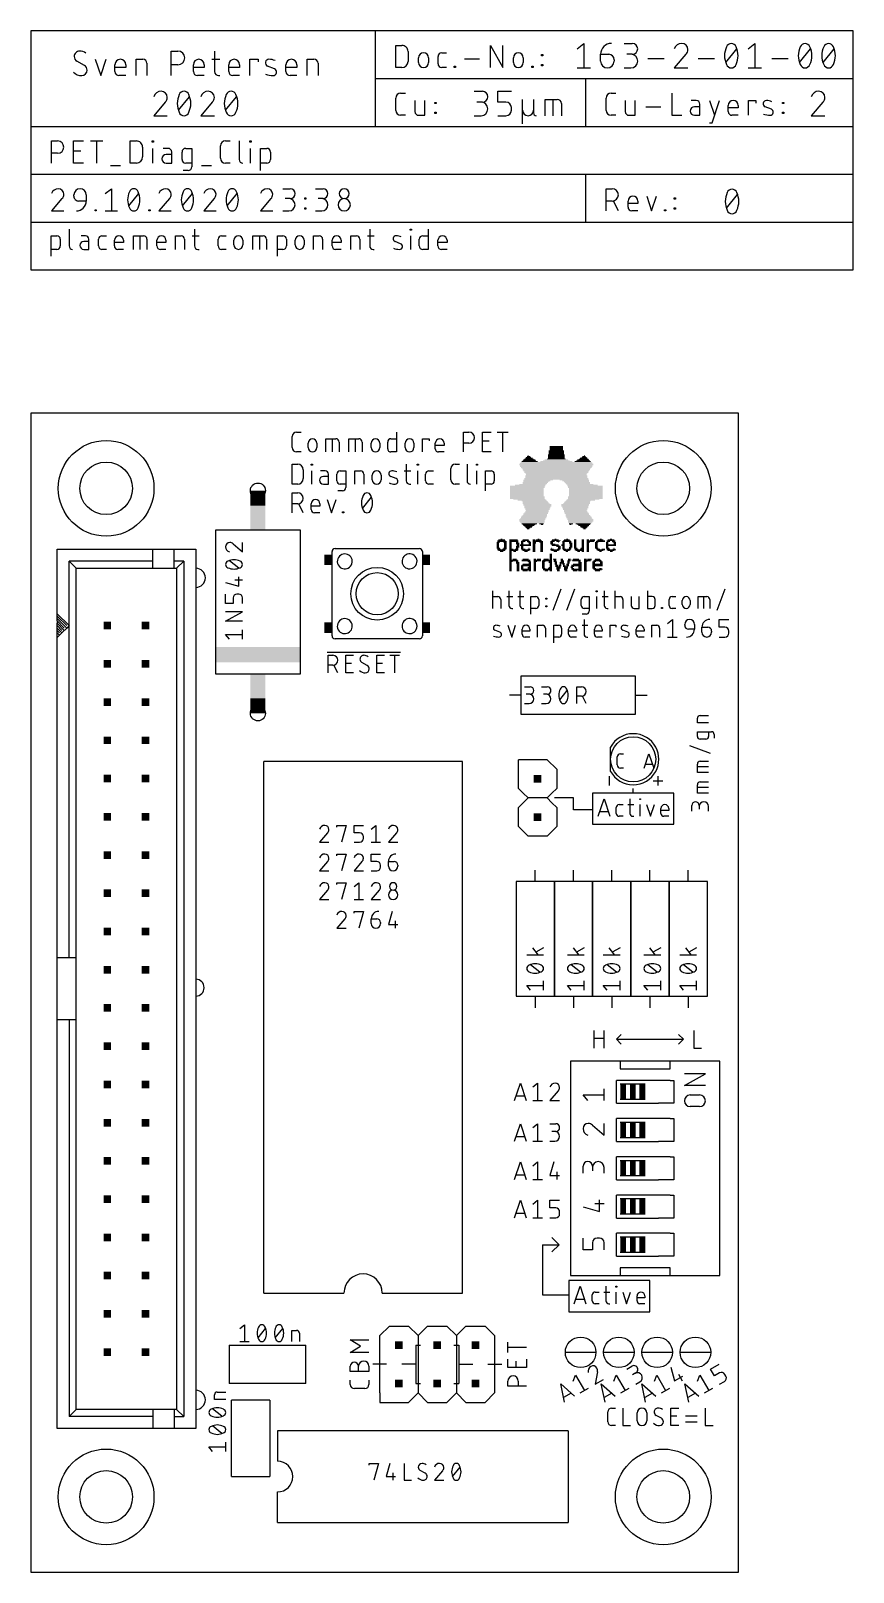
# Model space of a CAD drawing. Extents: x 0 to 55, y 0 to 102.
import ezdxf

# ---------------------------------------------------------------- set-up
doc = ezdxf.new("R2010")
doc.units = 0
for name, color, linetype in [('20', 30, 'CONTINUOUS'), ('21', 253, 'CONTINUOUS'), ('48', 6, 'CONTINUOUS'), ('51', 253, 'CONTINUOUS')]:
    doc.layers.add(name, color=color, linetype=linetype)

# ---------------------------------------------------------------- blocks, each defined once
blk = doc.blocks.new('RECT')
blk.add_solid([(-0.5, -0.5), (0.5, -0.5), (-0.5, 0.5), (0.5, 0.5)])

msp = doc.modelspace()

# ---------------------------------------------------------------- linework, layer by layer
at = {"layer": '20'}
for p, q in [((0, 77), (0, 0)), ((47, 77), (0, 77)), ((47, 0), (47, 77)), ((0, 0), (47, 0))]:
    msp.add_line(p, q, dxfattribs=at)
at = {"layer": '21'}
for p, q in [((2.5485, 89.2238), (2.5485, 88.102)), ((10.8694, 89.2238), (10.8694, 88.102)), ((22.5046, 89.2238), (22.5046, 88.102)), ((25.2019, 89.1491), (25.2019, 89.2238)), ((25.2019, 89.2238), (25.2767, 89.2238)), ((25.2767, 89.1491), (25.2019, 89.1491)), ((25.2767, 89.2238), (25.2767, 89.1491)), ((26.3968, 89.2238), (26.3968, 87.8777)), ((1.3589, 87.4289), (1.3589, 88.7751)), ((1.3589, 88.7751), (1.7328, 88.7751)), ((1.9572, 88.5508), (1.9572, 88.102)), ((3.632, 88.7751), (3.3329, 88.7751)), ((3.8564, 88.4012), (3.5199, 88.4012)), ((3.8564, 87.8777), (3.8564, 88.5508)), ((4.5006, 88.102), (4.5006, 88.5508)), ((4.725, 88.7751), (5.0241, 88.7751)), ((5.5481, 88.102), (5.5481, 88.476)), ((6.1464, 88.3264), (5.5481, 88.3264)), ((6.1464, 88.476), (6.1464, 88.3264)), ((6.813, 87.8777), (6.813, 88.7751)), ((6.813, 88.7751), (7.4861, 88.7751)), ((7.2617, 87.8777), (7.2617, 88.7751)), ((7.7105, 88.5508), (7.7105, 87.8777)), ((8.3771, 88.102), (8.3771, 88.476)), ((8.9754, 88.3264), (8.3771, 88.3264)), ((8.9754, 88.476), (8.9754, 88.3264)), ((9.609, 87.8777), (9.609, 88.7751)), ((9.609, 88.7751), (9.983, 88.7751)), ((10.2074, 88.5508), (10.2074, 87.8777)), ((10.7198, 88.7751), (11.1685, 88.7751)), ((12.44, 88.102), (12.44, 88.5508)), ((12.6643, 88.7751), (12.9635, 88.7751)), ((13.4875, 88.1768), (13.4875, 88.476)), ((14.0858, 88.476), (14.0858, 88.1768)), ((14.7524, 87.8777), (14.7524, 88.7751)), ((14.7524, 88.7751), (15.4255, 88.7751)), ((15.2011, 87.8777), (15.2011, 88.7751)), ((15.6498, 88.5508), (15.6498, 87.8777)), ((16.3706, 87.4289), (16.3706, 88.7751)), ((16.3706, 88.7751), (16.7446, 88.7751)), ((16.969, 88.5508), (16.969, 88.102)), ((17.5484, 88.1768), (17.5484, 88.476)), ((18.1467, 88.476), (18.1467, 88.1768)), ((18.7804, 87.8777), (18.7804, 88.7751)), ((18.7804, 88.7751), (19.1543, 88.7751)), ((19.3787, 88.5508), (19.3787, 87.8777)), ((20.0123, 88.102), (20.0123, 88.476)), ((20.6106, 88.3264), (20.0123, 88.3264)), ((20.6106, 88.476), (20.6106, 88.3264)), ((21.2443, 87.8777), (21.2443, 88.7751)), ((21.2443, 88.7751), (21.6182, 88.7751)), ((21.8426, 88.5508), (21.8426, 87.8777)), ((22.355, 88.7751), (22.8038, 88.7751)), ((24.5594, 88.2516), (24.1854, 88.4012)), ((25.2393, 87.8777), (25.2393, 88.7751)), ((25.7985, 88.102), (25.7985, 88.5508)), ((26.0229, 88.7751), (26.3968, 88.7751)), ((27.0391, 88.102), (27.0391, 88.476)), ((27.6374, 88.3264), (27.0391, 88.3264)), ((27.6374, 88.476), (27.6374, 88.3264)), ((1.7328, 87.8777), (1.3589, 87.8777)), ((3.5199, 87.8777), (3.8564, 87.8777)), ((5.0241, 87.8777), (4.725, 87.8777)), ((6.1464, 87.8777), (5.7725, 87.8777)), ((8.9754, 87.8777), (8.6014, 87.8777)), ((11.0937, 87.8777), (11.1685, 87.8777)), ((12.9635, 87.8777), (12.6643, 87.8777)), ((16.7446, 87.8777), (16.3706, 87.8777)), ((20.6106, 87.8777), (20.2367, 87.8777)), ((22.729, 87.8777), (22.8038, 87.8777)), ((26.3968, 87.8777), (26.0229, 87.8777)), ((27.6374, 87.8777), (27.2635, 87.8777)), ((17.3545, 74.7092), (17.3545, 75.4429)), ((17.6481, 75.7365), (17.9416, 75.7365)), ((18.4129, 74.7092), (18.4129, 75.0027)), ((18.9999, 75.0027), (18.9999, 74.7092)), ((19.589, 74.4156), (19.589, 75.2962)), ((19.589, 75.2962), (20.2494, 75.2962)), ((20.0292, 74.4156), (20.0292, 75.2962)), ((20.4695, 75.0761), (20.4695, 74.4156)), ((21.1252, 74.4156), (21.1252, 75.2962)), ((21.1252, 75.2962), (21.7856, 75.2962)), ((21.5654, 74.4156), (21.5654, 75.2962)), ((22.0057, 75.0761), (22.0057, 74.4156)), ((22.5948, 74.7092), (22.5948, 75.0027)), ((23.1818, 75.0027), (23.1818, 74.7092)), ((23.698, 74.6358), (23.698, 75.0761)), ((23.9181, 75.2962), (24.285, 75.2962)), ((24.285, 75.7365), (24.285, 74.4156)), ((24.8564, 74.7092), (24.8564, 75.0027)), ((25.4434, 75.0027), (25.4434, 74.7092)), ((26.0155, 74.4156), (26.0155, 75.2962)), ((26.0155, 75.2962), (26.4558, 75.2962)), ((26.4558, 75.2962), (26.4558, 75.1494)), ((26.8619, 74.6358), (26.8619, 75.0027)), ((27.449, 74.8559), (26.8619, 74.8559)), ((27.449, 75.0027), (27.449, 74.8559)), ((28.7268, 74.4156), (28.7268, 75.7365)), ((28.7268, 75.7365), (29.0936, 75.7365)), ((29.0936, 75.0027), (28.7268, 75.0027)), ((29.9914, 74.4156), (29.9914, 75.7365)), ((29.9914, 75.7365), (30.5784, 75.7365)), ((29.9914, 75.1494), (30.4316, 75.1494)), ((30.9704, 75.7365), (31.7042, 75.7365)), ((31.3373, 74.4156), (31.3373, 75.7365)), ((17.9416, 74.4156), (17.6481, 74.4156)), ((24.285, 74.4156), (23.9181, 74.4156)), ((27.449, 74.4156), (27.0821, 74.4156)), ((30.5784, 74.4156), (29.9914, 74.4156)), ((17.3545, 72.282), (17.3545, 73.6029)), ((17.3545, 73.6029), (17.7214, 73.6029)), ((18.0883, 73.236), (18.0883, 72.6489)), ((18.6235, 73.5295), (18.6235, 73.6029)), ((18.6235, 73.6029), (18.6969, 73.6029)), ((18.6969, 73.5295), (18.6235, 73.5295)), ((18.6602, 72.282), (18.6602, 73.1626)), ((18.6969, 73.6029), (18.6969, 73.5295)), ((19.5381, 73.1626), (19.2446, 73.1626)), ((19.7583, 72.7957), (19.4281, 72.7957)), ((19.7583, 72.282), (19.7583, 72.9425)), ((20.3234, 72.5022), (20.3234, 72.9425)), ((20.5435, 73.1626), (20.9104, 73.1626)), ((20.9104, 73.1626), (20.9104, 72.0619)), ((21.5244, 72.282), (21.5244, 73.1626)), ((21.5244, 73.1626), (21.8913, 73.1626)), ((22.1115, 72.9425), (22.1115, 72.282)), ((22.6766, 72.5756), (22.6766, 72.8691)), ((23.2636, 72.8691), (23.2636, 72.5756)), ((24.263, 72.6489), (23.8961, 72.7957)), ((24.7884, 73.1626), (25.2287, 73.1626)), ((24.9352, 73.6029), (24.9352, 72.5022)), ((25.6644, 73.5295), (25.6644, 73.6029)), ((25.6644, 73.6029), (25.7378, 73.6029)), ((25.7378, 73.5295), (25.6644, 73.5295)), ((25.7011, 72.282), (25.7011, 73.1626)), ((25.7378, 73.6029), (25.7378, 73.5295)), ((26.2198, 72.5022), (26.2198, 72.9425)), ((26.4399, 73.1626), (26.7334, 73.1626)), ((27.891, 72.5756), (27.891, 73.3093)), ((28.1845, 73.6029), (28.478, 73.6029)), ((28.9675, 73.6029), (28.9675, 72.5022)), ((29.5902, 73.5295), (29.5902, 73.6029)), ((29.5902, 73.6029), (29.6636, 73.6029)), ((29.6636, 73.5295), (29.5902, 73.5295)), ((29.6269, 72.282), (29.6269, 73.1626)), ((29.6636, 73.6029), (29.6636, 73.5295)), ((30.1931, 71.8418), (30.1931, 73.1626)), ((30.1931, 73.1626), (30.56, 73.1626)), ((30.7801, 72.9425), (30.7801, 72.5022)), ((17.7214, 72.282), (17.3545, 72.282)), ((17.3545, 70.377), (17.3545, 71.6979)), ((17.3545, 71.6979), (17.7214, 71.6979)), ((19.4281, 72.282), (19.7583, 72.282)), ((20.6903, 71.8418), (20.3968, 71.8418)), ((20.9104, 72.282), (20.5435, 72.282)), ((25.1553, 72.282), (25.2287, 72.282)), ((26.7334, 72.282), (26.4399, 72.282)), ((28.478, 72.282), (28.1845, 72.282)), ((30.56, 72.282), (30.1931, 72.282)), ((17.7214, 70.9641), (17.3545, 70.9641)), ((18.0883, 70.377), (17.7948, 70.9641)), ((18.6149, 70.5972), (18.6149, 70.9641)), ((19.202, 70.8173), (18.6149, 70.8173)), ((19.202, 70.9641), (19.202, 70.8173)), ((19.6817, 71.2576), (19.9752, 70.377)), ((19.9752, 70.377), (20.2688, 71.2576)), ((22.0287, 70.6706), (22.6157, 71.4043)), ((19.202, 70.377), (18.8351, 70.377)), ((20.7067, 70.377), (20.7067, 70.4504)), ((20.7067, 70.4504), (20.78, 70.4504)), ((20.78, 70.377), (20.7067, 70.377)), ((20.78, 70.4504), (20.78, 70.377)), ((12.2813, 59.6525), (12.2813, 69.2525)), ((12.2813, 69.2525), (17.8813, 69.2525)), ((17.8813, 69.2525), (17.8813, 59.6525)), ((1.7462, 63.6738), (1.7462, 67.96)), ((1.7462, 67.96), (8.0963, 67.96)), ((8.0963, 67.96), (9.525, 67.96)), ((8.0963, 67.1663), (8.0963, 67.96)), ((9.525, 67.96), (10.9538, 67.96)), ((9.525, 67.1663), (9.525, 67.96)), ((10.9538, 67.96), (10.9538, 9.54)), ((13.4317, 68.3077), (14.0526, 67.7799)), ((14.0526, 67.7799), (14.0526, 68.4008)), ((20.25, 68), (25.75, 68)), ((8.0963, 67.1663), (2.54, 67.1663)), ((2.54, 62.88), (2.54, 67.1663)), ((2.54, 67.1663), (3.0162, 66.69)), ((3.0162, 40.8138), (3.0162, 66.69)), ((3.0162, 66.69), (8.0963, 66.69)), ((8.0963, 66.69), (8.0963, 67.1663)), ((8.0963, 66.69), (9.525, 66.69)), ((9.525, 66.69), (9.525, 67.1663)), ((10.16, 67.1663), (9.525, 67.1663)), ((9.525, 66.69), (9.6838, 66.69)), ((10.16, 67.1663), (9.6838, 66.69)), ((9.6838, 66.69), (9.6838, 10.81)), ((10.16, 67.1663), (10.16, 10.3337)), ((13.8042, 66.699), (13.1833, 67.1957)), ((12.935, 65.7423), (13.8042, 65.4939)), ((13.5558, 65.9285), (14.0526, 65.9285)), ((13.8042, 65.4939), (13.8042, 66.1148)), ((20, 63.55), (20, 66.45)), ((26, 66.45), (26, 63.6)), ((12.935, 64.3509), (12.935, 64.9718)), ((13.4317, 64.7234), (13.4317, 64.3509)), ((13.8042, 64.9718), (13.68, 64.9718)), ((14.0526, 64.3509), (14.0526, 64.7234)), ((30.6896, 64.0271), (30.6896, 65.1955)), ((30.6896, 64.806), (31.0141, 64.806)), ((31.2088, 64.6112), (31.2088, 64.0271)), ((31.6215, 64.806), (32.011, 64.806)), ((31.7513, 65.1955), (31.7513, 64.2218)), ((32.3454, 64.806), (32.7349, 64.806)), ((32.4752, 65.1955), (32.4752, 64.2218)), ((33.21, 63.6376), (33.21, 64.806)), ((33.21, 64.806), (33.5346, 64.806)), ((33.7293, 64.6112), (33.7293, 64.2218)), ((34.1933, 64.6437), (34.1933, 64.7086)), ((34.1933, 64.7086), (34.2582, 64.7086)), ((34.2582, 64.6437), (34.1933, 64.6437)), ((34.2582, 64.7086), (34.2582, 64.6437)), ((34.69, 63.8972), (35.2093, 65.3253)), ((35.6044, 63.8972), (36.1237, 65.3253)), ((36.551, 64.2218), (36.551, 64.6112)), ((36.7458, 64.806), (37.0703, 64.806)), ((37.0703, 64.806), (37.0703, 63.8323)), ((37.5461, 65.1305), (37.5461, 65.1955)), ((37.5461, 65.1955), (37.611, 65.1955)), ((37.611, 65.1305), (37.5461, 65.1305)), ((37.5786, 64.0271), (37.5786, 64.806)), ((37.611, 65.1955), (37.611, 65.1305)), ((37.9461, 64.806), (38.3356, 64.806)), ((38.0759, 65.1955), (38.0759, 64.2218)), ((38.8048, 64.0271), (38.8048, 65.1955)), ((38.8048, 64.806), (39.1294, 64.806)), ((39.3241, 64.6112), (39.3241, 64.0271)), ((39.8716, 64.806), (39.8716, 64.2218)), ((40.3909, 64.0271), (40.3909, 64.806)), ((40.9443, 65.1955), (40.9443, 64.0271)), ((41.2689, 64.806), (40.9443, 64.806)), ((41.4636, 64.2218), (41.4636, 64.6112)), ((42.3876, 64.2218), (42.3876, 64.6112)), ((42.5823, 64.806), (42.8419, 64.806)), ((43.2625, 64.2867), (43.2625, 64.5463)), ((43.7818, 64.5463), (43.7818, 64.2867)), ((44.3138, 64.0271), (44.3138, 64.806)), ((44.3138, 64.806), (44.898, 64.806)), ((44.7033, 64.0271), (44.7033, 64.806)), ((45.0927, 64.6112), (45.0927, 64.0271)), ((45.5866, 63.8972), (46.1059, 65.3253)), ((1.7462, 63.515), (1.7462, 63.6738)), ((2.54, 62.88), (1.7462, 63.6738)), ((1.7462, 63.3563), (1.7462, 63.515)), ((2.3812, 62.88), (1.7462, 63.515)), ((13.4317, 64.3509), (12.935, 64.3509)), ((12.935, 63.1698), (14.0526, 63.7907)), ((14.0526, 63.7907), (12.935, 63.7907)), ((31.9461, 64.0271), (32.011, 64.0271)), ((32.67, 64.0271), (32.7349, 64.0271)), ((33.5346, 64.0271), (33.21, 64.0271)), ((34.1933, 64.1244), (34.1933, 64.1893)), ((34.1933, 64.1893), (34.2582, 64.1893)), ((34.2582, 64.1244), (34.1933, 64.1244)), ((34.2582, 64.1893), (34.2582, 64.1244)), ((36.8756, 63.6376), (36.616, 63.6376)), ((37.0703, 64.0271), (36.7458, 64.0271)), ((38.2707, 64.0271), (38.3356, 64.0271)), ((40.0664, 64.0271), (40.3909, 64.0271)), ((40.9443, 64.0271), (41.2689, 64.0271)), ((41.8895, 64.0271), (41.8895, 64.092)), ((41.8895, 64.092), (41.9544, 64.092)), ((41.9544, 64.0271), (41.8895, 64.0271)), ((41.9544, 64.092), (41.9544, 64.0271)), ((42.8419, 64.0271), (42.5823, 64.0271)), ((1.7462, 63.1975), (1.7462, 63.3563)), ((1.7462, 63.3563), (2.3812, 62.7213)), ((2.2224, 62.7213), (1.7462, 63.1975)), ((1.7462, 63.1975), (1.7462, 63.0388)), ((1.7462, 62.88), (1.7462, 63.0388)), ((1.7462, 63.0388), (2.2225, 62.5625)), ((1.7462, 62.7213), (1.7462, 62.88)), ((1.7462, 62.88), (2.0637, 62.5625)), ((1.7462, 62.5625), (1.7462, 62.7213)), ((1.7462, 62.7213), (2.0637, 62.4038)), ((1.7462, 62.4038), (1.7462, 62.5625)), ((1.7462, 62.5625), (1.7463, 62.5625)), ((1.7463, 62.5625), (1.905, 62.4038)), ((2.3812, 62.7213), (2.0637, 62.4038)), ((2.2225, 62.7213), (2.2224, 62.7213)), ((2.5399, 62.88), (2.3812, 62.7213)), ((2.54, 62.88), (2.5399, 62.88)), ((2.54, 40.8138), (2.54, 62.88)), ((14.0526, 63.1698), (12.935, 63.1698)), ((14.0526, 61.9887), (14.0526, 62.6096)), ((31.1439, 62.4466), (30.8194, 62.5764)), ((31.6745, 62.901), (31.9342, 62.1221)), ((31.9342, 62.1221), (32.1938, 62.901)), ((32.627, 62.3168), (32.627, 62.6413)), ((33.1463, 62.5115), (32.627, 62.5115)), ((33.1463, 62.6413), (33.1463, 62.5115)), ((33.6557, 62.1221), (33.6557, 62.901)), ((33.6557, 62.901), (33.9803, 62.901)), ((34.175, 62.7063), (34.175, 62.1221)), ((34.7284, 61.7326), (34.7284, 62.901)), ((34.7284, 62.901), (35.0529, 62.901)), ((35.2477, 62.7063), (35.2477, 62.3168)), ((35.7131, 62.3168), (35.7131, 62.6413)), ((36.2324, 62.5115), (35.7131, 62.5115)), ((36.2324, 62.6413), (36.2324, 62.5115)), ((36.607, 62.901), (36.9964, 62.901)), ((36.7368, 63.2904), (36.7368, 62.3168)), ((37.4276, 62.3168), (37.4276, 62.6413)), ((37.9469, 62.5115), (37.4276, 62.5115)), ((37.9469, 62.6413), (37.9469, 62.5115)), ((38.4629, 62.1221), (38.4629, 62.901)), ((38.4629, 62.901), (38.8524, 62.901)), ((38.8524, 62.901), (38.8524, 62.7712)), ((39.6402, 62.4466), (39.3157, 62.5764)), ((40.2089, 62.3168), (40.2089, 62.6413)), ((40.7282, 62.5115), (40.2089, 62.5115)), ((40.7282, 62.6413), (40.7282, 62.5115)), ((41.2376, 62.1221), (41.2376, 62.901)), ((41.2376, 62.901), (41.5622, 62.901)), ((41.7569, 62.7063), (41.7569, 62.1221)), ((42.2776, 63.0308), (42.6021, 63.2904)), ((42.6021, 63.2904), (42.6021, 62.1221)), ((43.4206, 62.901), (43.4206, 62.9659)), ((44.0697, 62.6413), (43.6802, 62.6413)), ((44.0697, 62.9659), (44.0697, 62.6413)), ((44.5636, 62.7712), (44.953, 62.7712)), ((44.5636, 62.4466), (44.5636, 62.7712)), ((45.2127, 62.5115), (45.2127, 62.4466)), ((45.7066, 62.7712), (45.7066, 63.2904)), ((45.7066, 63.2904), (46.3557, 63.2904)), ((46.096, 62.7712), (45.7066, 62.7712)), ((46.3557, 62.3817), (46.3557, 62.5115)), ((1.7462, 62.0863), (1.7462, 62.4038)), ((2.0637, 62.4038), (1.7462, 62.0863)), ((1.7462, 62.4038), (1.905, 62.245)), ((1.7462, 40.8138), (1.7462, 62.0863)), ((13.1833, 61.9887), (12.935, 62.2991)), ((12.935, 62.2991), (14.0526, 62.2991)), ((25.4, 62), (20.25, 62)), ((33.1463, 62.1221), (32.8217, 62.1221)), ((35.0529, 62.1221), (34.7284, 62.1221)), ((36.2324, 62.1221), (35.9078, 62.1221)), ((36.9315, 62.1221), (36.9964, 62.1221)), ((37.9469, 62.1221), (37.6223, 62.1221)), ((40.7282, 62.1221), (40.4036, 62.1221)), ((42.2776, 62.1221), (42.9267, 62.1221)), ((45.7066, 62.1221), (46.096, 62.1221)), ((19.685, 61.1124), (24.5431, 61.1124)), ((19.7358, 59.7408), (19.7358, 60.9092)), ((19.7358, 60.9092), (20.0604, 60.9092)), ((20.9118, 59.7408), (20.9118, 60.9092)), ((20.9118, 60.9092), (21.4311, 60.9092)), ((22.3432, 60.2276), (21.9862, 60.4224)), ((22.9692, 59.7408), (22.9692, 60.9092)), ((22.9692, 60.9092), (23.4885, 60.9092)), ((23.8432, 60.9092), (24.4923, 60.9092)), ((24.1678, 59.7408), (24.1678, 60.9092)), ((17.8813, 59.6525), (12.2813, 59.6525)), ((20.0604, 60.2601), (19.7358, 60.2601)), ((20.3849, 59.7408), (20.1253, 60.2601)), ((20.9118, 60.3899), (21.3013, 60.3899)), ((21.4311, 59.7408), (20.9118, 59.7408)), ((22.9692, 60.3899), (23.3587, 60.3899)), ((23.4885, 59.7408), (22.9692, 59.7408)), ((40.1638, 59.5313), (32.5438, 59.5313)), ((32.5438, 59.5313), (32.5438, 56.9913)), ((40.1638, 56.9913), (40.1638, 59.5313)), ((32.7787, 58.8201), (33.1512, 58.8201)), ((33.9217, 58.8201), (34.2942, 58.8201)), ((35.1268, 57.9508), (35.6235, 58.5717)), ((36.255, 57.7025), (36.255, 58.8201)), ((36.255, 58.8201), (36.5654, 58.8201)), ((32.5438, 58.2613), (31.7818, 58.2613)), ((32.7787, 57.7025), (33.0891, 57.7025)), ((33.1512, 58.3233), (32.9029, 58.3233)), ((33.9217, 57.7025), (34.2321, 57.7025)), ((34.2942, 58.3233), (34.0459, 58.3233)), ((36.5654, 58.1992), (36.255, 58.1992)), ((36.8759, 57.7025), (36.6275, 58.1992)), ((40.1638, 58.2613), (40.9258, 58.2613)), ((32.5438, 56.9913), (40.1638, 56.9913)), ((44.2637, 56.412), (44.2637, 56.7224)), ((45.0088, 56.412), (44.2637, 56.412)), ((44.45, 56.9087), (45.0088, 56.9087)), ((44.2637, 55.5241), (44.2637, 55.8345)), ((44.2637, 55.8345), (45.1951, 55.8345)), ((44.8225, 55.3378), (44.45, 55.3378)), ((45.0088, 55.8345), (45.0088, 55.5241)), ((45.3813, 55.6483), (45.3813, 55.3999)), ((45.133, 54.3927), (43.767, 54.8894)), ((28.6703, 53.848), (15.4623, 53.848)), ((15.4623, 18.542), (15.4623, 53.848)), ((28.6703, 18.542), (28.6703, 53.848)), ((33.02, 53.975), (32.385, 53.975)), ((32.385, 52.07), (32.385, 53.975)), ((34.29, 53.975), (33.02, 53.975)), ((34.925, 53.34), (34.29, 53.975)), ((34.925, 53.34), (34.925, 52.07)), ((44.2637, 53.1255), (44.2637, 53.6843)), ((45.0088, 53.498), (44.2637, 53.498)), ((44.45, 53.8706), (45.0088, 53.8706)), ((38.4125, 52.8888), (38.4125, 52.2538)), ((41.3287, 52.5712), (41.9638, 52.5712)), ((41.6463, 52.8888), (41.6463, 52.2538)), ((45.0088, 53.1255), (44.2637, 53.1255)), ((44.2637, 51.7539), (44.2637, 52.3127)), ((44.45, 52.499), (45.0088, 52.499)), ((32.7025, 51.7525), (32.385, 52.07)), ((34.925, 52.07), (34.6075, 51.7525)), ((36.0363, 51.435), (34.7662, 51.435)), ((36.0363, 50.6412), (36.0363, 51.435)), ((37.3062, 51.7525), (37.3062, 50.6412)), ((40.005, 51.7525), (37.3062, 51.7525)), ((37.6746, 50.2158), (38.064, 51.3842)), ((38.064, 51.3842), (38.4535, 50.2158)), ((39.7806, 51.3842), (39.7806, 50.4105)), ((40.005, 51.7525), (40.005, 52.07)), ((42.7037, 51.7525), (40.005, 51.7525)), ((40.4319, 51.3193), (40.4319, 51.3842)), ((40.4319, 51.3842), (40.4968, 51.3842)), ((40.4968, 51.3193), (40.4319, 51.3193)), ((40.4968, 51.3842), (40.4968, 51.3193)), ((42.7037, 50.6412), (42.7037, 51.7525)), ((45.0088, 52.1264), (44.2637, 52.1264)), ((45.0088, 51.7539), (44.2637, 51.7539)), ((32.385, 50.8), (32.7025, 51.1175)), ((32.385, 49.53), (32.385, 50.8)), ((34.6075, 51.1175), (34.925, 50.8)), ((34.925, 50.8), (34.925, 49.53)), ((37.3062, 50.6412), (36.0363, 50.6412)), ((37.3062, 50.6412), (37.3062, 49.6887)), ((38.3561, 50.5079), (37.7719, 50.5079)), ((38.8725, 50.4105), (38.8725, 50.8)), ((39.0672, 50.9947), (39.3269, 50.9947)), ((39.3269, 50.2158), (39.0672, 50.2158)), ((39.6507, 50.9947), (40.0402, 50.9947)), ((39.9753, 50.2158), (40.0402, 50.2158)), ((40.4643, 50.2158), (40.4643, 50.9947)), ((40.8905, 50.9947), (41.1501, 50.2158)), ((41.1501, 50.2158), (41.4098, 50.9947)), ((41.843, 50.4105), (41.843, 50.7351)), ((42.3623, 50.6053), (41.843, 50.6053)), ((42.3623, 50.2158), (42.0377, 50.2158)), ((42.3623, 50.7351), (42.3623, 50.6053)), ((42.7037, 49.6887), (42.7037, 50.6412)), ((43.8912, 50.5587), (43.8912, 50.9312)), ((44.3879, 50.9312), (44.3879, 50.6829)), ((45.0088, 50.5587), (45.0088, 50.8691)), ((20.3214, 49.4884), (20.3214, 49.6126)), ((20.3214, 49.6126), (20.9423, 49.6126)), ((20.9423, 49.6126), (20.6319, 48.495)), ((21.4644, 49.1158), (21.4644, 49.6126)), ((21.4644, 49.6126), (22.0853, 49.6126)), ((22.6074, 49.3642), (22.9179, 49.6126)), ((22.9179, 49.6126), (22.9179, 48.495)), ((33.02, 48.895), (32.385, 49.53)), ((34.925, 49.53), (34.29, 48.895)), ((37.3062, 49.6887), (42.7037, 49.6887)), ((19.7062, 49.1158), (19.1784, 48.495)), ((19.1784, 48.495), (19.7993, 48.495)), ((21.8369, 49.1158), (21.4644, 49.1158)), ((21.4644, 48.495), (21.8369, 48.495)), ((22.0853, 48.7433), (22.0853, 48.8675)), ((22.6074, 48.495), (23.2283, 48.495)), ((24.2782, 49.1158), (23.7504, 48.495)), ((23.7504, 48.495), (24.3713, 48.495)), ((34.29, 48.895), (33.02, 48.895)), ((19.7062, 47.2108), (19.1784, 46.59)), ((20.3214, 47.5834), (20.3214, 47.7076)), ((20.3214, 47.7076), (20.9423, 47.7076)), ((20.9423, 47.7076), (20.6319, 46.59)), ((21.9922, 47.2108), (21.4644, 46.59)), ((22.6074, 47.2108), (22.6074, 47.7076)), ((22.6074, 47.7076), (23.2283, 47.7076)), ((22.9799, 47.2108), (22.6074, 47.2108)), ((23.7504, 47.2108), (24.1229, 47.2108)), ((23.7504, 46.9004), (23.7504, 47.2108)), ((19.1784, 46.59), (19.7993, 46.59)), ((21.4644, 46.59), (22.0853, 46.59)), ((22.6074, 46.59), (22.9799, 46.59)), ((23.2283, 46.8383), (23.2283, 46.9625)), ((24.3713, 46.9625), (24.3713, 46.9004)), ((33.4963, 45.8788), (33.4963, 46.6408)), ((36.0363, 45.8788), (36.0363, 46.6408)), ((38.5763, 45.8788), (38.5763, 46.6408)), ((41.1163, 45.8788), (41.1163, 46.6408)), ((43.6563, 45.8788), (43.6563, 46.6408)), ((19.7062, 45.3058), (19.1784, 44.685)), ((20.3214, 45.6784), (20.3214, 45.8026)), ((20.3214, 45.8026), (20.9423, 45.8026)), ((20.9423, 45.8026), (20.6319, 44.685)), ((21.4644, 45.5542), (21.7749, 45.8026)), ((21.7749, 45.8026), (21.7749, 44.685)), ((23.1352, 45.3058), (22.6074, 44.685)), ((32.2263, 45.8788), (32.2263, 38.2587)), ((34.7662, 45.8788), (32.2263, 45.8788)), ((34.7662, 45.8788), (34.7662, 38.2587)), ((37.3062, 45.8788), (34.7662, 45.8788)), ((34.7662, 38.2587), (34.7662, 45.8788)), ((37.3062, 38.2587), (37.3062, 45.8788)), ((37.3062, 45.8788), (37.3062, 38.2587)), ((39.8463, 45.8788), (37.3062, 45.8788)), ((39.8463, 38.2587), (39.8463, 45.8788)), ((39.8463, 45.8788), (39.8463, 38.2587)), ((42.3863, 45.8788), (39.8463, 45.8788)), ((42.3863, 38.2587), (42.3863, 45.8788)), ((42.3863, 45.8788), (42.3863, 38.2587)), ((44.9263, 45.8788), (42.3863, 45.8788)), ((44.9263, 38.2587), (44.9263, 45.8788)), ((19.1784, 44.685), (19.7993, 44.685)), ((21.4644, 44.685), (22.0853, 44.685)), ((22.6074, 44.685), (23.2283, 44.685)), ((20.8492, 43.4008), (20.3214, 42.7799)), ((21.4644, 43.7734), (21.4644, 43.8976)), ((21.4644, 43.8976), (22.0853, 43.8976)), ((22.0853, 43.8976), (21.7749, 42.7799)), ((22.6074, 43.4008), (22.9799, 43.4008)), ((22.6074, 43.0904), (22.6074, 43.4008)), ((23.2283, 43.1525), (23.2283, 43.0904)), ((23.9988, 43.8976), (23.7504, 43.0283)), ((23.7504, 43.0283), (24.3713, 43.0283)), ((24.185, 43.2767), (24.185, 42.7799)), ((20.3214, 42.7799), (20.9423, 42.7799)), ((34.0551, 40.9794), (32.9374, 40.9794)), ((33.31, 41.4761), (33.6825, 40.9794)), ((34.0551, 41.4761), (33.5273, 41.1967)), ((36.7538, 40.9794), (35.6362, 40.9794)), ((36.0087, 41.4761), (36.3813, 40.9794)), ((36.7538, 41.4761), (36.226, 41.1967)), ((39.135, 40.9794), (38.0175, 40.9794)), ((38.39, 41.4761), (38.7625, 40.9794)), ((39.135, 41.4761), (38.6073, 41.1967)), ((41.8338, 40.9794), (40.7162, 40.9794)), ((41.0887, 41.4761), (41.4613, 40.9794)), ((41.8338, 41.4761), (41.306, 41.1967)), ((44.2151, 40.9794), (43.0975, 40.9794)), ((43.47, 41.4761), (43.8425, 40.9794)), ((44.2151, 41.4761), (43.6873, 41.1967)), ((1.7462, 36.6862), (1.7462, 40.8138)), ((2.54, 40.8138), (1.7462, 40.8138)), ((3.0162, 40.8138), (2.54, 40.8138)), ((3.0162, 36.6862), (3.0162, 40.8138)), ((33.8067, 39.8575), (33.1858, 40.3543)), ((36.5054, 39.8575), (35.8846, 40.3543)), ((38.8867, 39.8575), (38.2658, 40.3543)), ((41.5854, 39.8575), (40.9646, 40.3543)), ((43.9667, 39.8575), (43.3458, 40.3543)), ((33.1858, 38.6525), (32.9374, 38.9629)), ((32.9374, 38.9629), (34.0551, 38.9629)), ((34.0551, 38.6525), (34.0551, 39.2733)), ((35.8846, 38.6525), (35.6362, 38.9629)), ((35.6362, 38.9629), (36.7538, 38.9629)), ((36.7538, 38.6525), (36.7538, 39.2733)), ((38.2658, 38.6525), (38.0175, 38.9629)), ((38.0175, 38.9629), (39.135, 38.9629)), ((39.135, 38.6525), (39.135, 39.2733)), ((40.9646, 38.6525), (40.7162, 38.9629)), ((40.7162, 38.9629), (41.8338, 38.9629)), ((41.8338, 38.6525), (41.8338, 39.2733)), ((43.3458, 38.6525), (43.0975, 38.9629)), ((43.0975, 38.9629), (44.2151, 38.9629)), ((44.2151, 38.6525), (44.2151, 39.2733)), ((32.2263, 38.2587), (34.7662, 38.2587)), ((33.4963, 38.2587), (33.4963, 37.4967)), ((34.7662, 38.2587), (37.3062, 38.2587)), ((36.0363, 38.2587), (36.0363, 37.4967)), ((37.3062, 38.2587), (39.8463, 38.2587)), ((38.5763, 38.2587), (38.5763, 37.4967)), ((39.8463, 38.2587), (42.3863, 38.2587)), ((41.1163, 38.2587), (41.1163, 37.4967)), ((42.3863, 38.2587), (44.9263, 38.2587)), ((43.6563, 38.2587), (43.6563, 37.4967)), ((1.7462, 9.54), (1.7462, 36.6862)), ((2.54, 36.6862), (1.7462, 36.6862)), ((3.0162, 36.6862), (2.54, 36.6862)), ((2.54, 36.6862), (2.54, 10.3337)), ((3.0162, 10.81), (3.0162, 36.6862)), ((37.4001, 34.8171), (37.4001, 35.9855)), ((38.0492, 35.9855), (38.0492, 34.8171)), ((44.0246, 35.9855), (44.0246, 34.8171)), ((37.4001, 35.4662), (38.0492, 35.4662)), ((38.8938, 35.4013), (39.2112, 35.7188)), ((38.8938, 35.4013), (43.3388, 35.4013)), ((38.8938, 35.4013), (39.2112, 35.0838)), ((43.3388, 35.4013), (43.0213, 35.7188)), ((43.3388, 35.4013), (43.0213, 35.0838)), ((44.0246, 34.8171), (44.5438, 34.8171)), ((35.8458, 33.9408), (35.8458, 19.7168)), ((39.1478, 33.9408), (35.8458, 33.9408)), ((39.1478, 33.9408), (39.1478, 33.4327)), ((42.4498, 33.9408), (39.1478, 33.9408)), ((45.7518, 33.9408), (42.4498, 33.9408)), ((42.4498, 33.4327), (42.4498, 33.9408)), ((45.7518, 19.7168), (45.7518, 33.9408)), ((39.1478, 33.4327), (42.4498, 33.4327)), ((32.1183, 31.3246), (32.5078, 32.493)), ((32.5078, 32.493), (32.8972, 31.3246)), ((33.3262, 32.2333), (33.6508, 32.493)), ((33.6508, 32.493), (33.6508, 31.3246)), ((35.0209, 31.9737), (34.4692, 31.3246)), ((41.6878, 32.6707), (38.8938, 32.6707)), ((38.8938, 31.1468), (38.8938, 32.6707)), ((40.7988, 32.4168), (39.1478, 32.4168)), ((42.4498, 32.6707), (42.7037, 32.6707)), ((42.7037, 32.6707), (42.7037, 32.4168)), ((32.7999, 31.6166), (32.2157, 31.6166)), ((33.3262, 31.3246), (33.9753, 31.3246)), ((34.4692, 31.3246), (35.1183, 31.3246)), ((38.8938, 31.1468), (41.6878, 31.1468)), ((40.7988, 31.4008), (39.1478, 31.4008)), ((42.7037, 31.1468), (42.4498, 31.1468)), ((42.7037, 31.4008), (42.7037, 31.1468)), ((32.1183, 28.6258), (32.5078, 29.7942)), ((32.5078, 29.7942), (32.8972, 28.6258)), ((33.3262, 29.5346), (33.6508, 29.7942)), ((33.6508, 29.7942), (33.6508, 28.6258)), ((34.4692, 29.7942), (34.8587, 29.7942)), ((41.6878, 30.1308), (38.8938, 30.1308)), ((38.8938, 28.6068), (38.8938, 30.1308)), ((40.7988, 29.8768), (39.1478, 29.8768)), ((42.4498, 30.1308), (42.7037, 30.1308)), ((42.7037, 30.1308), (42.7037, 29.8768)), ((32.7999, 28.9179), (32.2157, 28.9179)), ((34.8587, 29.2749), (34.599, 29.2749)), ((40.7988, 28.8608), (39.1478, 28.8608)), ((42.7037, 28.8608), (42.7037, 28.6068)), ((33.3262, 28.6258), (33.9753, 28.6258)), ((34.4692, 28.6258), (34.7938, 28.6258)), ((38.8938, 28.6068), (41.6878, 28.6068)), ((42.7037, 28.6068), (42.4498, 28.6068)), ((32.1183, 26.0858), (32.5078, 27.2542)), ((32.5078, 27.2542), (32.8972, 26.0858)), ((33.3262, 26.9946), (33.6508, 27.2542)), ((33.6508, 27.2542), (33.6508, 26.0858)), ((34.7289, 27.2542), (34.4692, 26.3454)), ((41.6878, 27.5907), (38.8938, 27.5907)), ((38.8938, 26.0668), (38.8938, 27.5907)), ((40.7988, 27.3368), (39.1478, 27.3368)), ((42.4498, 27.5907), (42.7037, 27.5907)), ((42.7037, 27.5907), (42.7037, 27.3368)), ((32.7999, 26.3779), (32.2157, 26.3779)), ((33.3262, 26.0858), (33.9753, 26.0858)), ((34.4692, 26.3454), (35.1183, 26.3454)), ((34.9236, 26.6051), (34.9236, 26.0858)), ((38.8938, 26.0668), (41.6878, 26.0668)), ((40.7988, 26.3208), (39.1478, 26.3208)), ((42.7037, 26.0668), (42.4498, 26.0668)), ((42.7037, 26.3208), (42.7037, 26.0668)), ((32.1183, 23.5458), (32.5078, 24.7142)), ((32.5078, 24.7142), (32.8972, 23.5458)), ((33.3262, 24.4546), (33.6508, 24.7142)), ((33.6508, 24.7142), (33.6508, 23.5458)), ((34.4692, 24.1949), (34.4692, 24.7142)), ((34.4692, 24.7142), (35.1183, 24.7142)), ((41.6878, 25.0508), (38.8938, 25.0508)), ((38.8938, 23.5267), (38.8938, 25.0508)), ((40.7988, 24.7968), (39.1478, 24.7968)), ((42.4498, 25.0508), (42.7037, 25.0508)), ((42.7037, 25.0508), (42.7037, 24.7968)), ((32.7999, 23.8379), (32.2157, 23.8379)), ((34.8587, 24.1949), (34.4692, 24.1949)), ((35.1183, 23.8054), (35.1183, 23.9353)), ((40.7988, 23.7808), (39.1478, 23.7808)), ((42.7037, 23.7808), (42.7037, 23.5267)), ((33.3262, 23.5458), (33.9753, 23.5458)), ((34.4692, 23.5458), (34.8587, 23.5458)), ((38.8938, 23.5267), (41.6878, 23.5267)), ((42.7037, 23.5267), (42.4498, 23.5267)), ((33.9725, 21.7488), (35.0838, 21.7488)), ((33.9725, 21.7488), (33.9725, 18.415)), ((35.0838, 21.7488), (34.6075, 22.225)), ((35.0838, 21.7488), (34.6075, 21.2725)), ((41.6878, 22.5108), (38.8938, 22.5108)), ((38.8938, 20.9868), (38.8938, 22.5108)), ((40.7988, 22.2568), (39.1478, 22.2568)), ((42.4498, 22.5108), (42.7037, 22.5108)), ((42.7037, 22.5108), (42.7037, 22.2568)), ((38.8938, 20.9868), (41.6878, 20.9868)), ((40.7988, 21.2408), (39.1478, 21.2408)), ((42.7037, 20.9868), (42.4498, 20.9868)), ((42.7037, 21.2408), (42.7037, 20.9868)), ((35.8458, 19.7168), (39.1478, 19.7168)), ((42.4498, 20.2248), (39.1478, 20.2248)), ((39.1478, 20.2248), (39.1478, 19.7168)), ((39.1478, 19.7168), (42.4498, 19.7168)), ((42.4498, 19.7168), (42.4498, 20.2248)), ((42.4498, 19.7168), (45.7518, 19.7168)), ((15.4623, 18.542), (20.7963, 18.542)), ((23.3362, 18.542), (28.6703, 18.542)), ((35.7188, 19.3675), (35.7188, 18.415)), ((41.1163, 19.3675), (35.7188, 19.3675)), ((36.0871, 17.8308), (36.4765, 18.9992)), ((36.4765, 18.9992), (36.866, 17.8308)), ((37.4797, 18.6097), (37.7394, 18.6097)), ((38.0632, 18.6097), (38.4527, 18.6097)), ((38.1931, 18.9992), (38.1931, 18.0255)), ((38.8444, 18.9343), (38.8444, 18.9992)), ((38.8444, 18.9992), (38.9093, 18.9992)), ((38.9093, 18.9343), (38.8444, 18.9343)), ((38.8768, 17.8308), (38.8768, 18.6097)), ((38.9093, 18.9992), (38.9093, 18.9343)), ((39.303, 18.6097), (39.5626, 17.8308)), ((39.5626, 17.8308), (39.8223, 18.6097)), ((41.1163, 18.2563), (41.1163, 19.3675)), ((33.9725, 18.415), (35.7188, 18.415)), ((35.7188, 18.415), (35.7188, 17.3038)), ((36.7686, 18.1229), (36.1844, 18.1229)), ((37.285, 18.0255), (37.285, 18.415)), ((37.7394, 17.8308), (37.4797, 17.8308)), ((38.3878, 17.8308), (38.4527, 17.8308)), ((40.2555, 18.0255), (40.2555, 18.3501)), ((40.7748, 18.2203), (40.2555, 18.2203)), ((40.7748, 17.8308), (40.4502, 17.8308)), ((40.7748, 18.3501), (40.7748, 18.2203)), ((41.1163, 17.3038), (41.1163, 18.2563)), ((13.8875, 16.1854), (14.1979, 16.4338)), ((14.1979, 16.4338), (14.1979, 15.3162)), ((35.7188, 17.3038), (41.1163, 17.3038)), ((15.0925, 15.5646), (15.5893, 16.1854)), ((16.2355, 15.5646), (16.7323, 16.1854)), ((17.3404, 15.3162), (17.3404, 16.0613)), ((17.3404, 16.0613), (17.6509, 16.0613)), ((17.8371, 15.875), (17.8371, 15.3162)), ((21.9004, 15.0165), (21.209, 15.4314)), ((21.209, 15.4314), (22.4536, 15.4314)), ((23.1775, 15.7163), (23.8125, 16.3513)), ((23.1775, 11.9063), (23.1775, 15.7163)), ((23.8125, 16.3513), (25.0825, 16.3513)), ((25.0825, 16.3513), (25.7175, 15.7163)), ((25.7175, 15.7163), (26.3525, 16.3513)), ((25.7175, 15.7163), (25.7175, 11.9063)), ((26.3525, 16.3513), (27.6225, 16.3513)), ((27.6225, 16.3513), (28.2575, 15.7163)), ((28.2575, 15.7163), (28.8925, 16.3513)), ((28.2575, 15.7163), (28.2575, 11.9063)), ((28.8925, 16.3513), (30.1625, 16.3513)), ((30.1625, 16.3513), (30.7975, 15.7163)), ((30.7975, 15.7163), (30.7975, 11.9063)), ((13.1763, 15.0813), (13.1763, 12.5412)), ((13.1763, 15.0813), (18.2563, 15.0813)), ((13.8875, 15.3162), (14.5083, 15.3162)), ((18.2563, 12.5412), (18.2563, 15.0813)), ((21.209, 14.6017), (21.9004, 15.0165)), ((22.4536, 14.6017), (21.209, 14.6017)), ((25.5587, 15.0813), (25.8763, 15.0813)), ((25.5587, 15.0813), (25.5587, 13.8113)), ((28.0988, 15.0813), (28.4163, 15.0813)), ((28.4163, 15.0813), (28.4163, 13.8113)), ((31.6802, 14.5842), (31.6802, 15.2756)), ((32.9248, 14.9299), (31.6802, 14.9299)), ((21.209, 13.3296), (21.209, 13.6753)), ((22.4536, 13.3296), (21.209, 13.3296)), ((21.7622, 13.3296), (21.7622, 13.6753)), ((22.4536, 13.6753), (22.4536, 13.3296)), ((23.63, 13.8113), (22.7013, 13.8113)), ((25.5587, 13.8113), (24.63, 13.8113)), ((25.5587, 13.8113), (25.5587, 12.5412)), ((28.4163, 13.8113), (28.4163, 12.5412)), ((28.4163, 13.8113), (29.345, 13.8113)), ((30.345, 13.8113), (31.2738, 13.8113)), ((31.6802, 13.606), (31.6802, 14.1591)), ((32.9248, 13.606), (31.6802, 13.606)), ((32.2333, 13.606), (32.2333, 14.0208)), ((32.9248, 14.1591), (32.9248, 13.606)), ((37.6217, 13.3171), (37.4685, 12.4791)), ((39.583, 13.491), (39.9203, 13.6857)), ((42.5066, 13.6208), (42.7361, 12.704)), ((45.1393, 13.491), (45.7014, 13.8155)), ((45.3989, 13.0413), (45.1393, 13.491)), ((18.2563, 12.5412), (13.1763, 12.5412)), ((21.209, 12.4677), (21.209, 12.7442)), ((22.4536, 12.7442), (22.4536, 12.4677)), ((25.5587, 12.5412), (25.8763, 12.5412)), ((28.0988, 12.5412), (28.4163, 12.5412)), ((31.6802, 12.3469), (31.6802, 12.6926)), ((32.9248, 12.3469), (31.6802, 12.3469)), ((32.3716, 12.6926), (32.3716, 12.3469)), ((35.4325, 11.3037), (35.1856, 12.5103)), ((35.1856, 12.5103), (36.1071, 11.6931)), ((36.0242, 12.6946), (36.1755, 13.0818)), ((36.1755, 13.0818), (36.7597, 12.0699)), ((37.4685, 12.4791), (38.0306, 12.8037)), ((38.1313, 11.3037), (37.8844, 12.5103)), ((37.8844, 12.5103), (38.8058, 11.6931)), ((38.723, 12.6946), (38.8742, 13.0818)), ((38.8742, 13.0818), (39.4584, 12.0699)), ((40.1799, 13.236), (39.9551, 13.1062)), ((40.1672, 12.4791), (40.4483, 12.6414)), ((40.83, 11.3037), (40.5831, 12.5103)), ((40.5831, 12.5103), (41.5046, 11.6931)), ((41.4217, 12.6946), (41.573, 13.0818)), ((41.573, 13.0818), (42.1572, 12.0699)), ((42.7361, 12.704), (43.2983, 13.0285)), ((42.9998, 13.156), (43.2595, 12.7063)), ((43.6875, 11.3037), (43.4406, 12.5103)), ((43.4406, 12.5103), (44.3621, 11.6931)), ((44.2792, 12.6946), (44.4305, 13.0818)), ((44.4305, 13.0818), (45.0147, 12.0699)), ((45.7362, 13.236), (45.3989, 13.0413)), ((45.7235, 12.4791), (46.0607, 12.6738)), ((46.1558, 13.0285), (46.0909, 13.141)), ((12.1962, 11.4667), (12.1962, 11.7771)), ((12.9413, 11.4667), (12.1962, 11.4667)), ((12.3825, 11.9634), (12.9413, 11.9634)), ((13.335, 6.35), (13.335, 11.43)), ((15.875, 11.43), (13.335, 11.43)), ((15.875, 11.43), (15.875, 6.35)), ((22.177, 12.1911), (21.4856, 12.1911)), ((23.1775, 11.9063), (23.1775, 11.2713)), ((23.1775, 11.2713), (25.0825, 11.2713)), ((25.0825, 11.2713), (25.7175, 11.9063)), ((25.7175, 11.9063), (26.3525, 11.2713)), ((26.3525, 11.2713), (27.6225, 11.2713)), ((27.6225, 11.2713), (28.2575, 11.9063)), ((28.2575, 11.9063), (28.8925, 11.2713)), ((28.8925, 11.2713), (30.1625, 11.2713)), ((30.1625, 11.2713), (30.7975, 11.9063)), ((35.8767, 11.8974), (35.3708, 11.6053)), ((36.4786, 11.9076), (37.0407, 12.2322)), ((38.5755, 11.8974), (38.0695, 11.6053)), ((39.1773, 11.9076), (39.7395, 12.2322)), ((41.2742, 11.8974), (40.7683, 11.6053)), ((41.8761, 11.9076), (42.4382, 12.2322)), ((44.1317, 11.8974), (43.6258, 11.6053)), ((44.7336, 11.9076), (45.2957, 12.2322)), ((3.0162, 10.81), (2.54, 10.3337)), ((8.0963, 10.3337), (2.54, 10.3337)), ((8.0963, 10.81), (3.0162, 10.81)), ((9.525, 10.81), (8.0963, 10.81)), ((8.0963, 10.81), (8.0963, 10.3337)), ((8.0963, 10.3337), (8.0963, 9.54)), ((9.6838, 10.81), (9.525, 10.81)), ((9.525, 10.81), (9.525, 10.3337)), ((9.525, 10.3337), (9.525, 9.54)), ((9.525, 10.3337), (10.16, 10.3337)), ((9.6838, 10.81), (10.16, 10.3337)), ((12.6929, 10.3618), (12.0721, 10.8585)), ((38.3096, 9.9942), (38.3096, 10.6433)), ((38.5692, 10.903), (38.8288, 10.903)), ((39.3057, 10.903), (39.3057, 9.7346)), ((40.256, 10.0591), (40.256, 10.5784)), ((40.9051, 10.5784), (40.9051, 10.0591)), ((41.8802, 10.2214), (41.5231, 10.4161)), ((42.5061, 9.7346), (42.5061, 10.903)), ((42.5061, 10.903), (43.0254, 10.903)), ((42.5061, 10.3837), (42.8956, 10.3837)), ((43.4677, 10.3837), (44.2466, 10.3837)), ((44.7921, 10.903), (44.7921, 9.7346)), ((8.0963, 9.54), (1.7462, 9.54)), ((9.525, 9.54), (8.0963, 9.54)), ((10.9538, 9.54), (9.525, 9.54)), ((12.6929, 9.2188), (12.0721, 9.7155)), ((35.687, 9.398), (16.383, 9.398)), ((16.383, 9.398), (16.383, 7.366)), ((35.687, 9.398), (35.687, 3.302)), ((38.8288, 9.7346), (38.5692, 9.7346)), ((39.3057, 9.7346), (39.825, 9.7346)), ((43.0254, 9.7346), (42.5061, 9.7346)), ((43.4677, 9.9942), (44.2466, 9.9942)), ((44.7921, 9.7346), (45.3114, 9.7346)), ((12.0721, 8.0137), (11.8237, 8.3241)), ((11.8237, 8.3241), (12.9413, 8.3241)), ((12.9413, 8.0137), (12.9413, 8.6346)), ((22.46, 7.1021), (22.46, 7.2263)), ((22.46, 7.2263), (23.0808, 7.2263)), ((23.0808, 7.2263), (22.7704, 6.1087)), ((23.8513, 7.2263), (23.6029, 6.3571)), ((24.7869, 7.2263), (24.7869, 6.1087)), ((13.335, 6.35), (15.875, 6.35)), ((23.6029, 6.3571), (24.2238, 6.3571)), ((24.0376, 6.6054), (24.0376, 6.1087)), ((26.1952, 6.5744), (25.8537, 6.7606)), ((27.3311, 6.7296), (26.8033, 6.1087)), ((28.0084, 6.3571), (28.5051, 6.9779)), ((16.383, 3.302), (16.383, 5.334)), ((24.7869, 6.1087), (25.2836, 6.1087)), ((26.8033, 6.1087), (27.4242, 6.1087)), ((16.383, 3.302), (35.687, 3.302))]:
    msp.add_line(p, q, dxfattribs=at)
for centre, radius in [((5, 72), 3.1789), ((42, 72), 3.1789), ((5, 72), 1.7463), ((42, 72), 1.7463), ((23, 65), 1.75), ((23, 65), 1.4), ((36.5125, 14.605), 1.016), ((39.0525, 14.605), 1.016), ((41.5925, 14.605), 1.016), ((44.1325, 14.605), 1.016), ((5, 5), 3.1789), ((42, 5), 3.1789), ((5, 5), 1.7463), ((42, 5), 1.7463)]:
    msp.add_circle(centre, radius, dxfattribs=at)
for centre, radius, start, end in [((1.7328, 88.5508), 0.2244, 0, 90), ((1.7328, 88.102), 0.2244, 270.0008, 0), ((2.7729, 88.102), 0.2244, 180, 270), ((3.5199, 88.1394), 0.2618, 90, 270), ((3.632, 88.5508), 0.2244, 0, 90), ((4.725, 88.5508), 0.2244, 89.9992, 180), ((4.725, 88.102), 0.2244, 180, 270), ((5.8473, 88.476), 0.2992, 0, 180), ((5.7725, 88.102), 0.2244, 180, 270), ((7.4861, 88.5508), 0.2244, 0, 90), ((8.6762, 88.476), 0.2992, 0, 180), ((8.6014, 88.102), 0.2244, 180, 270), ((9.983, 88.5508), 0.2244, 0, 90), ((11.0937, 88.102), 0.2244, 180, 270), ((12.6643, 88.5508), 0.2244, 89.9992, 180), ((12.6643, 88.102), 0.2244, 180, 270), ((13.7866, 88.476), 0.2992, 0, 180), ((13.7866, 88.1768), 0.2992, 180, 0), ((15.4255, 88.5508), 0.2244, 0, 90), ((16.7446, 88.5508), 0.2244, 0, 90), ((16.7446, 88.102), 0.2244, 270.0008, 0), ((17.8475, 88.476), 0.2992, 0, 180), ((17.8475, 88.1768), 0.2992, 180, 0), ((19.1543, 88.5508), 0.2244, 0, 90), ((20.3115, 88.476), 0.2992, 0, 180), ((20.2367, 88.102), 0.2244, 180, 270), ((21.6182, 88.5508), 0.2244, 0, 90), ((22.729, 88.102), 0.2244, 180, 270), ((24.2574, 88.5812), 0.1939, 89.181, 248.1986), ((24.2481, 87.9259), 0.8493, 65.7609, 89.181), ((24.4874, 88.0715), 0.1939, 269.181, 68.1986), ((26.0229, 88.5508), 0.2244, 89.9992, 180), ((26.0229, 88.102), 0.2244, 180, 270), ((27.3382, 88.476), 0.2992, 0, 180), ((27.2635, 88.102), 0.2244, 180, 270), ((24.5027, 89.146), 1.2684, 250.2096, 269.181), ((17.6481, 75.4429), 0.2935, 90.0006, 180), ((18.7064, 75.0027), 0.2935, 0, 180), ((20.2494, 75.0761), 0.2201, 0, 90), ((21.7856, 75.0761), 0.2201, 0, 90), ((22.8883, 75.0027), 0.2935, 0, 180), ((23.9181, 75.0761), 0.2201, 90, 180), ((25.1499, 75.0027), 0.2935, 0, 180), ((27.1555, 75.0027), 0.2935, 0, 180), ((29.0936, 75.3696), 0.3669, 270, 90), ((17.6481, 74.7092), 0.2935, 180, 270), ((18.7064, 74.7092), 0.2935, 180, 0), ((22.8883, 74.7092), 0.2935, 180, 0), ((23.9181, 74.6358), 0.2201, 180, 270), ((25.1499, 74.7092), 0.2935, 180, 0), ((27.0821, 74.6358), 0.2201, 180, 270), ((17.7214, 73.236), 0.3669, 0, 90), ((19.4281, 72.5389), 0.2568, 90, 270), ((19.5381, 72.9425), 0.2201, 0, 90), ((20.5435, 72.9425), 0.2201, 90, 180), ((21.8913, 72.9424), 0.2201, 0.0008, 90), ((22.9701, 72.8691), 0.2935, 0, 180), ((23.9668, 72.9723), 0.1903, 89.1812, 248.1987), ((23.9576, 72.3294), 0.8333, 65.7611, 89.1812), ((26.4399, 72.9425), 0.2201, 90, 180), ((28.1845, 73.3093), 0.2935, 90.0006, 180), ((30.56, 72.9424), 0.2201, 0.0008, 90), ((17.7214, 72.6489), 0.3669, 270, 0), ((17.7214, 71.331), 0.3669, 270, 90), ((20.5435, 72.5022), 0.2201, 180, 270), ((20.6903, 72.0619), 0.2201, 270.0008, 0), ((22.3222, 71.4263), 0.2715, 90.0001, 161.0754), ((22.3222, 71.4264), 0.2715, 18.9239, 89.9999), ((22.9701, 72.5756), 0.2935, 180, 0), ((24.2074, 73.5264), 1.2445, 250.2099, 269.1812), ((24.1923, 72.4723), 0.1903, 269.1812, 68.1987), ((25.1553, 72.5022), 0.2201, 180, 270.0008), ((26.4399, 72.5022), 0.2201, 180, 270), ((28.1845, 72.5756), 0.2935, 180, 270), ((29.1876, 72.5022), 0.2201, 180, 270), ((30.56, 72.5022), 0.2201, 270, 0), ((18.9084, 70.9641), 0.2935, 0, 180), ((23.0437, 71.0375), 1.0884, 154.0108, 180.0001), ((23.0438, 71.0375), 1.0884, 180, 205.989), ((21.6007, 71.0375), 1.0884, 359.9999, 25.9892), ((21.6006, 71.0375), 1.0885, 334.011, 360), ((18.8351, 70.5972), 0.2201, 180, 270), ((22.3222, 70.6486), 0.2715, 198.925, 269.9998), ((22.3222, 70.6485), 0.2715, 269.9999, 341.0753), ((13.2144, 68.1214), 0.2794, 90, 180), ((13.2939, 68.1214), 0.3589, 180.0001, 252.0551), ((13.2144, 68.1007), 0.3001, 43.6028, 89.9998), ((20.8502, 67.1467), 0.4975, 232.8791, 134.749), ((25.1498, 67.1533), 0.4975, 52.8791, 314.749), ((10.9538, 66.055), 0.635, 270, 90), ((13.1647, 66.9473), 0.2297, 108.9225, 180), ((13.1647, 66.9473), 0.2297, 179.9998, 251.0761), ((13.4938, 66.3368), 0.921, 90, 115.9897), ((13.4938, 67.5579), 0.921, 244.0111, 270), ((13.4938, 66.3368), 0.921, 64.0104, 90.0001), ((13.4938, 67.5579), 0.921, 269.9999, 295.9887), ((13.8228, 66.9473), 0.2297, 359.9998, 71.0759), ((13.8228, 66.9473), 0.2297, 288.9251, 360), ((13.68, 64.7234), 0.2484, 90, 180), ((13.8042, 64.7234), 0.2484, 0, 89.9986), ((31.0141, 64.6112), 0.1947, 0.0009, 90), ((33.5346, 64.6112), 0.1947, 0.0009, 90), ((36.7458, 64.6112), 0.1947, 90, 180), ((39.1294, 64.6112), 0.1947, 0.0009, 90), ((41.2689, 64.6112), 0.1947, 0, 90), ((42.5823, 64.6112), 0.1947, 90, 180), ((43.5222, 64.5463), 0.2596, 0, 180), ((44.898, 64.6112), 0.1947, 0, 90), ((31.9461, 64.2218), 0.1947, 180, 270), ((32.67, 64.2218), 0.1947, 180, 270), ((33.5346, 64.2218), 0.1947, 270, 0), ((36.7458, 64.2218), 0.1947, 180, 270), ((36.8756, 63.8323), 0.1947, 270.0009, 0), ((38.2707, 64.2218), 0.1947, 180, 270), ((40.0664, 64.2218), 0.1947, 180, 270), ((41.2689, 64.2218), 0.1947, 270, 359.9991), ((42.5823, 64.2218), 0.1947, 180, 270), ((43.5222, 64.2867), 0.2596, 180, 0), ((20.8502, 62.8467), 0.4975, 232.8791, 134.749), ((25.15, 62.85), 0.5, 53.1301, 306.8699), ((30.8819, 62.7327), 0.1683, 89.1818, 248.1989), ((30.8738, 62.1639), 0.7371, 65.7612, 89.1819), ((32.8867, 62.6413), 0.2596, 0, 180), ((33.9803, 62.7062), 0.1947, 0.0009, 90), ((35.0529, 62.7062), 0.1947, 0.0009, 90), ((35.9727, 62.6413), 0.2596, 0, 180), ((37.6872, 62.6413), 0.2596, 0, 180), ((39.3782, 62.7327), 0.1683, 89.1818, 248.1989), ((39.37, 62.1639), 0.7371, 65.7612, 89.1819), ((40.4685, 62.6413), 0.2596, 0, 180), ((41.5622, 62.7062), 0.1947, 0.0009, 90), ((43.7451, 62.9659), 0.3246, 0, 180), ((43.6802, 62.901), 0.2596, 180, 270), ((43.5504, 62.6413), 0.5193, 270, 0), ((45.0829, 62.7712), 0.5193, 90.0003, 180), ((44.953, 62.5115), 0.2596, 0, 90), ((46.096, 62.5115), 0.2596, 0, 90), ((31.0947, 63.2228), 1.1008, 250.209, 269.1819), ((31.0814, 62.2903), 0.1683, 269.1818, 68.1989), ((32.8217, 62.3168), 0.1947, 180, 270), ((35.0529, 62.3168), 0.1947, 270, 0), ((35.9078, 62.3168), 0.1947, 180, 270), ((36.9315, 62.3168), 0.1947, 180, 270), ((37.6223, 62.3168), 0.1947, 180, 270), ((39.591, 63.2228), 1.1008, 250.209, 269.1819), ((39.5777, 62.2903), 0.1683, 269.1818, 68.1989), ((40.4036, 62.3168), 0.1947, 180, 270), ((44.8881, 62.4466), 0.3246, 180, 0), ((46.096, 62.3817), 0.2596, 270, 0), ((20.0604, 60.5846), 0.3246, 270, 90), ((22.116, 60.6496), 0.2596, 89.9993, 180), ((22.1201, 60.6496), 0.2637, 179.9998, 239.4902), ((22.116, 60.4224), 0.4868, 53.1301, 89.9993), ((22.2134, 60.2893), 0.5485, 224.761, 269.9999), ((22.2134, 60.0004), 0.2596, 270, 0), ((22.2093, 60.0004), 0.2637, 0.0001, 59.4899), ((33.1512, 58.5717), 0.2484, 270, 90), ((34.2942, 58.5717), 0.2484, 270, 90), ((35.9857, 58.2613), 0.921, 154.0111, 180), ((35.3751, 58.5903), 0.2297, 89.9998, 161.0761), ((35.3751, 58.5903), 0.2297, 18.9225, 90), ((34.7646, 58.2613), 0.921, 0, 25.9897), ((36.5654, 58.5096), 0.3104, 270, 90), ((33.0891, 58.0129), 0.3104, 270, 90), ((34.2321, 58.0129), 0.3104, 270, 90), ((35.9857, 58.2613), 0.921, 180.0001, 205.9886), ((35.3751, 57.9322), 0.2297, 198.9244, 269.9999), ((35.3751, 57.9322), 0.2297, 269.9998, 341.0766), ((34.7646, 58.2613), 0.921, 334.0106, 359.9999), ((44.45, 56.7224), 0.1863, 89.999, 180), ((40, 54), 1.7, 28.0725, 151.9275), ((40, 54), 1.7, 28.0725, 151.9275), ((44.45, 55.5241), 0.1863, 180, 270), ((44.8225, 55.5241), 0.1863, 270.001, 0), ((45.1951, 55.6483), 0.1863, 0, 90), ((44.45, 53.6843), 0.1863, 89.999, 180), ((40, 54), 1.7, 208.0725, 331.9275), ((40, 54), 1.7, 208.0725, 331.9275), ((44.45, 52.3127), 0.1863, 89.999, 180), ((39.0672, 50.8), 0.1947, 90, 180), ((39.0672, 50.4105), 0.1947, 180, 270), ((39.9753, 50.4105), 0.1947, 180, 270), ((42.1026, 50.7351), 0.2596, 0, 180), ((42.0377, 50.4105), 0.1947, 180, 270), ((44.1396, 50.9312), 0.2484, 0, 180), ((44.6984, 50.8691), 0.3104, 0, 180), ((19.5199, 49.2536), 0.3589, 90.0001, 162.0551), ((19.5199, 49.3332), 0.2794, 0, 90), ((19.4992, 49.3332), 0.3001, 313.6028, 359.9998), ((24.0919, 49.2536), 0.3589, 90.0001, 162.0551), ((24.0919, 49.3332), 0.2794, 0, 90), ((24.0712, 49.3332), 0.3001, 313.6028, 359.9998), ((21.8369, 48.8675), 0.2484, 0, 90), ((21.8369, 48.7433), 0.2484, 270, 359.9993), ((19.5199, 47.3486), 0.3589, 90.0001, 162.0551), ((19.5199, 47.4282), 0.2794, 0, 90), ((19.4992, 47.4282), 0.3001, 313.6028, 359.9998), ((21.8059, 47.3486), 0.3589, 90.0001, 162.0551), ((21.8059, 47.4282), 0.2794, 0, 90), ((21.7852, 47.4282), 0.3001, 313.6028, 359.9998), ((22.9799, 46.9625), 0.2484, 0, 90), ((24.2471, 47.2108), 0.4967, 90.0004, 180), ((24.1229, 46.9625), 0.2484, 0, 90), ((22.9799, 46.8383), 0.2484, 270, 359.9993), ((24.0609, 46.9004), 0.3104, 180, 0), ((19.5199, 45.4436), 0.3589, 90.0001, 162.0551), ((19.5199, 45.5232), 0.2794, 0, 90), ((19.4992, 45.5232), 0.3001, 313.6028, 359.9998), ((22.9489, 45.4436), 0.3589, 90.0001, 162.0551), ((22.9489, 45.5232), 0.2794, 0, 90), ((22.9282, 45.5232), 0.3001, 313.6028, 359.9998), ((24.0609, 44.9954), 0.3104, 0, 180), ((24.0609, 45.5542), 0.2484, 0, 180), ((24.0609, 45.5542), 0.2484, 180, 0), ((24.0609, 44.9954), 0.3104, 180, 0), ((20.6629, 43.5386), 0.3589, 90.0001, 162.0551), ((20.6629, 43.6181), 0.2794, 0, 90), ((20.6422, 43.6181), 0.3001, 313.6028, 359.9998), ((23.1041, 43.4008), 0.4967, 90.0004, 180), ((22.9179, 43.0904), 0.3104, 180, 0), ((22.9799, 43.1525), 0.2484, 0, 90), ((33.1672, 40.1059), 0.2297, 108.9225, 180), ((33.1672, 40.1059), 0.2297, 179.9998, 251.0761), ((33.4963, 39.4954), 0.921, 90, 115.9897), ((33.4963, 39.4954), 0.921, 64.0104, 90.0001), ((33.8253, 40.1059), 0.2297, 359.9998, 71.0759), ((33.8253, 40.1059), 0.2297, 288.9251, 360), ((35.8659, 40.1059), 0.2297, 108.9225, 180), ((35.8659, 40.1059), 0.2297, 179.9998, 251.0761), ((36.195, 39.4954), 0.921, 90, 115.9897), ((36.195, 39.4954), 0.921, 64.0104, 90.0001), ((36.5241, 40.1059), 0.2297, 359.9998, 71.0759), ((36.5241, 40.1059), 0.2297, 288.9251, 360), ((38.2472, 40.1059), 0.2297, 108.9225, 180), ((38.2472, 40.1059), 0.2297, 179.9998, 251.0761), ((38.5763, 39.4954), 0.921, 90, 115.9897), ((38.5763, 39.4954), 0.921, 64.0104, 90.0001), ((38.9053, 40.1059), 0.2297, 359.9998, 71.0759), ((38.9053, 40.1059), 0.2297, 288.9251, 360), ((40.9459, 40.1059), 0.2297, 108.9225, 180), ((40.9459, 40.1059), 0.2297, 179.9998, 251.0761), ((41.275, 39.4954), 0.921, 90, 115.9897), ((41.275, 39.4954), 0.921, 64.0104, 90.0001), ((41.6041, 40.1059), 0.2297, 359.9998, 71.0759), ((41.6041, 40.1059), 0.2297, 288.9251, 360), ((43.3272, 40.1059), 0.2297, 108.9225, 180), ((43.3272, 40.1059), 0.2297, 179.9998, 251.0761), ((43.6563, 39.4954), 0.921, 90, 115.9897), ((43.6563, 39.4954), 0.921, 64.0104, 90.0001), ((43.9853, 40.1059), 0.2297, 359.9998, 71.0759), ((43.9853, 40.1059), 0.2297, 288.9251, 360), ((10.9538, 38.8294), 0.5556, 270, 90), ((33.4963, 40.7164), 0.921, 244.0111, 270), ((33.4963, 40.7165), 0.921, 269.9999, 295.9887), ((36.195, 40.7164), 0.921, 244.0111, 270), ((36.195, 40.7165), 0.921, 269.9999, 295.9887), ((38.5763, 40.7164), 0.921, 244.0111, 270), ((38.5763, 40.7165), 0.921, 269.9999, 295.9887), ((41.275, 40.7164), 0.921, 244.0111, 270), ((41.275, 40.7165), 0.921, 269.9999, 295.9887), ((43.6563, 40.7164), 0.921, 244.0111, 270), ((43.6563, 40.7165), 0.921, 269.9999, 295.9887), ((34.8262, 32.1177), 0.3753, 90.0001, 162.0549), ((34.8262, 32.2009), 0.2921, 0, 90), ((34.8046, 32.2009), 0.3138, 313.604, 359.9996), ((34.8587, 29.5346), 0.2596, 270, 90), ((34.7938, 28.9504), 0.3246, 270, 90), ((34.8587, 23.9353), 0.2596, 0, 90), ((34.8587, 23.8054), 0.2596, 270, 0), ((22.0663, 18.542), 1.27, 0, 180), ((37.4797, 18.415), 0.1947, 90, 180), ((40.5151, 18.3501), 0.2596, 0, 180), ((37.4797, 18.0255), 0.1947, 180, 270), ((38.3878, 18.0255), 0.1947, 180, 270), ((40.4502, 18.0255), 0.1947, 180, 270), ((15.3409, 16.2041), 0.2297, 89.9998, 161.0761), ((15.3409, 16.2041), 0.2297, 18.9225, 90), ((16.4839, 16.2041), 0.2297, 89.9998, 161.0761), ((16.4839, 16.2041), 0.2297, 18.9225, 90), ((15.9514, 15.875), 0.921, 154.0111, 180), ((15.9515, 15.875), 0.921, 180.0001, 205.9886), ((15.3409, 15.5459), 0.2297, 198.9244, 269.9999), ((15.3409, 15.5459), 0.2297, 269.9998, 341.0766), ((14.7304, 15.875), 0.921, 0, 25.9897), ((14.7304, 15.875), 0.921, 334.0106, 359.9999), ((17.0944, 15.875), 0.921, 154.0111, 180), ((17.0945, 15.875), 0.921, 180.0001, 205.9886), ((16.4839, 15.5459), 0.2297, 198.9244, 269.9999), ((16.4839, 15.5459), 0.2297, 269.9998, 341.0766), ((15.8734, 15.875), 0.921, 0, 25.9897), ((15.8734, 15.875), 0.921, 334.0106, 359.9999), ((17.6509, 15.875), 0.1863, 0, 90), ((21.4856, 13.6753), 0.2766, 0, 180), ((22.1079, 13.6753), 0.3457, 0, 180), ((37.381, 13.3445), 0.3752, 119.9981, 192.0573), ((37.3395, 13.4165), 0.2921, 30.0005, 119.9981), ((37.3207, 13.4057), 0.3137, 343.6049, 30.0006), ((40.0501, 13.4608), 0.2596, 299.9995, 120.0005), ((21.4856, 12.4677), 0.2766, 180.0013, 270), ((22.177, 12.4677), 0.2766, 270, 0), ((32.0259, 12.6926), 0.3457, 0, 180), ((40.286, 12.9225), 0.3246, 300.0002, 119.9997), ((45.866, 13.0111), 0.2596, 30.0003, 119.9991), ((45.9309, 12.8987), 0.2596, 299.9999, 29.9999), ((10.9538, 11.445), 0.635, 270, 90), ((12.3825, 11.7771), 0.1863, 89.999, 180), ((12.0534, 10.6101), 0.2297, 108.9225, 180), ((12.0534, 10.6101), 0.2297, 179.9998, 251.0761), ((12.3825, 9.9996), 0.921, 90, 115.9897), ((12.3825, 11.2207), 0.921, 244.0111, 270), ((12.3825, 9.9996), 0.921, 64.0104, 90.0001), ((12.3825, 11.2207), 0.921, 269.9999, 295.9887), ((12.7116, 10.6101), 0.2297, 359.9998, 71.0759), ((12.7116, 10.6101), 0.2297, 288.9251, 360), ((38.5692, 10.6433), 0.2596, 90.0007, 180), ((40.5805, 10.5784), 0.3246, 0, 180), ((41.657, 10.6433), 0.2637, 179.9998, 239.4902), ((41.653, 10.6433), 0.2596, 89.9993, 180), ((41.653, 10.4161), 0.4868, 53.1301, 89.9993), ((12.0534, 9.4671), 0.2297, 108.9225, 180), ((12.0534, 9.4671), 0.2297, 179.9998, 251.0761), ((12.3825, 8.8566), 0.921, 90, 115.9897), ((12.3825, 10.0777), 0.921, 244.0111, 270), ((12.3825, 8.8566), 0.921, 64.0104, 90.0001), ((12.3825, 10.0777), 0.921, 269.9999, 295.9887), ((12.7116, 9.4671), 0.2297, 359.9998, 71.0759), ((12.7116, 9.4671), 0.2297, 288.9251, 360), ((38.5692, 9.9942), 0.2596, 180, 270), ((40.5805, 10.0591), 0.3246, 180, 0), ((41.7503, 10.2831), 0.5485, 224.761, 269.9999), ((41.7503, 9.9942), 0.2596, 270, 0), ((41.7463, 9.9942), 0.2637, 0.0001, 59.4899), ((16.383, 6.35), 1.016, 270, 90), ((25.9778, 6.9779), 0.2484, 90, 180), ((25.9778, 6.7606), 0.4657, 53.1298, 89.9999), ((27.1448, 6.8674), 0.3589, 90.0001, 162.0551), ((27.1448, 6.9469), 0.2794, 0, 90), ((28.2568, 6.9966), 0.2297, 89.9998, 161.0761), ((28.2568, 6.9966), 0.2297, 18.9225, 90), ((26.071, 6.6334), 0.5247, 224.7608, 269.9993), ((25.9817, 6.9779), 0.2522, 179.9999, 239.4897), ((26.071, 6.3571), 0.2484, 269.9993, 0), ((26.0671, 6.3571), 0.2522, 0.0002, 59.4893), ((27.1241, 6.9469), 0.3001, 313.6028, 359.9998), ((28.8673, 6.6675), 0.921, 154.0111, 180), ((28.8674, 6.6675), 0.921, 180.0001, 205.9886), ((28.2568, 6.3384), 0.2297, 198.9244, 269.9999), ((28.2568, 6.3384), 0.2297, 269.9998, 341.0766), ((27.6463, 6.6675), 0.921, 0, 25.9897), ((27.6463, 6.6675), 0.921, 334.0106, 359.9999)]:
    msp.add_arc(centre, radius, start, end, dxfattribs=at)
at = {"layer": '48'}
for p, q in [((22.86, 102.3938), (0, 102.3938)), ((0, 102.3938), (0, 96.0438)), ((54.61, 102.3938), (22.86, 102.3938)), ((22.86, 102.3938), (22.86, 99.2188)), ((54.61, 99.2188), (54.61, 102.3938)), ((24.2316, 99.9554), (24.2316, 101.4286)), ((24.2316, 101.4286), (24.6408, 101.4286)), ((30.5248, 99.9554), (30.5248, 101.4286)), ((30.5248, 101.4286), (31.3432, 99.9554)), ((31.3432, 99.9554), (31.3432, 101.4286)), ((36.2712, 101.1943), (36.7228, 101.5556)), ((36.7228, 101.5556), (36.7228, 99.93)), ((39.3974, 101.5556), (39.9393, 101.5556)), ((47.6299, 101.1943), (48.0814, 101.5556)), ((48.0814, 101.5556), (48.0814, 99.93)), ((3.5584, 100.0993), (3.0617, 100.3702)), ((4.281, 100.5057), (4.6422, 99.422)), ((4.6422, 99.422), (5.0035, 100.5057)), ((6.9904, 99.422), (6.9904, 100.5057)), ((6.9904, 100.5057), (7.4419, 100.5057)), ((9.3179, 99.422), (9.3179, 101.0476)), ((9.3179, 101.0476), (9.7695, 101.0476)), ((12.019, 100.5057), (12.5608, 100.5057)), ((12.1996, 101.0476), (12.1996, 99.6929)), ((14.554, 99.422), (14.554, 100.5057)), ((14.554, 100.5057), (15.0958, 100.5057)), ((15.0958, 100.5057), (15.0958, 100.3251)), ((18.3491, 99.422), (18.3491, 100.5057)), ((18.3491, 100.5057), (18.8006, 100.5057)), ((25.05, 101.0193), (25.05, 100.3646)), ((25.7505, 100.2827), (25.7505, 100.6101)), ((26.4052, 100.6101), (26.4052, 100.2827)), ((27.041, 100.2009), (27.041, 100.692)), ((27.2865, 100.9375), (27.6139, 100.9375)), ((28.8077, 100.5283), (29.7898, 100.5283)), ((32.0436, 100.2827), (32.0436, 100.6101)), ((32.6984, 100.6101), (32.6984, 100.2827)), ((33.9158, 100.7329), (33.9158, 100.8147)), ((33.9158, 100.8147), (33.9976, 100.8147)), ((33.9976, 100.7329), (33.9158, 100.7329)), ((33.9976, 100.8147), (33.9976, 100.7329)), ((37.8343, 100.8331), (38.3762, 100.8331)), ((37.8343, 100.3815), (37.8343, 100.8331)), ((38.7374, 100.4718), (38.7374, 100.3815)), ((39.9393, 100.8331), (39.5781, 100.8331)), ((40.9745, 100.5621), (42.0582, 100.5621)), ((43.4997, 100.8331), (42.7321, 99.93)), ((44.3091, 100.5621), (45.3929, 100.5621)), ((46.1571, 100.2912), (46.8796, 101.1943)), ((49.2069, 100.5621), (50.2906, 100.5621)), ((51.0549, 100.2912), (51.7773, 101.1943)), ((52.618, 100.2912), (53.3405, 101.1943)), ((5.5836, 99.6929), (5.5836, 100.1444)), ((6.3061, 99.9638), (5.5836, 99.9638)), ((6.3061, 99.422), (5.8545, 99.422)), ((6.3061, 100.1444), (6.3061, 99.9638)), ((7.7129, 100.2348), (7.7129, 99.422)), ((9.7695, 100.1444), (9.3179, 100.1444)), ((10.794, 99.6929), (10.794, 100.1444)), ((11.5165, 99.9638), (10.794, 99.9638)), ((11.5165, 99.422), (11.0649, 99.422)), ((11.5165, 100.1444), (11.5165, 99.9638)), ((12.4705, 99.422), (12.5608, 99.422)), ((13.1387, 99.6929), (13.1387, 100.1444)), ((13.8611, 99.9638), (13.1387, 99.9638)), ((13.8611, 99.422), (13.4096, 99.422)), ((13.8611, 100.1444), (13.8611, 99.9638)), ((16.1746, 99.8735), (15.723, 100.0541)), ((16.9423, 99.6929), (16.9423, 100.1444)), ((17.6647, 99.9638), (16.9423, 99.9638)), ((17.6647, 99.422), (17.2132, 99.422)), ((17.6647, 100.1444), (17.6647, 99.9638)), ((19.0716, 100.2348), (19.0716, 99.422)), ((24.6408, 99.9554), (24.2316, 99.9554)), ((27.6139, 99.9554), (27.2865, 99.9554)), ((28.1181, 99.9554), (28.1181, 100.0372)), ((28.1181, 100.0372), (28.2, 100.0372)), ((28.2, 99.9554), (28.1181, 99.9554)), ((28.2, 100.0372), (28.2, 99.9554)), ((33.2716, 99.9554), (33.2716, 100.0372)), ((33.2716, 100.0372), (33.3534, 100.0372)), ((33.3534, 99.9554), (33.2716, 99.9554)), ((33.3534, 100.0372), (33.3534, 99.9554)), ((33.9158, 100.0781), (33.9158, 100.16)), ((33.9158, 100.16), (33.9976, 100.16)), ((33.9976, 100.0781), (33.9158, 100.0781)), ((33.9976, 100.16), (33.9976, 100.0781)), ((36.2712, 99.93), (37.1743, 99.93)), ((39.3974, 99.93), (39.849, 99.93)), ((42.7321, 99.93), (43.6352, 99.93)), ((47.6299, 99.93), (48.533, 99.93)), ((22.86, 99.2188), (22.86, 96.0438)), ((22.86, 99.2188), (36.83, 99.2188)), ((29.445, 98.3805), (29.9868, 98.3805)), ((31.0081, 97.6581), (31.0081, 98.3805)), ((31.0081, 98.3805), (31.9112, 98.3805)), ((36.83, 99.2188), (54.61, 99.2188)), ((36.83, 99.2188), (36.83, 96.0438)), ((54.61, 96.0438), (54.61, 99.2188)), ((8.9252, 97.6581), (8.1575, 96.755)), ((9.8109, 97.1162), (10.5334, 98.0193)), ((12.0514, 97.6581), (11.2838, 96.755)), ((12.9372, 97.1162), (13.6597, 98.0193)), ((24.2316, 97.1077), (24.2316, 97.9262)), ((24.559, 98.2536), (24.8864, 98.2536)), ((25.5077, 97.7625), (25.5077, 97.0259)), ((26.1624, 96.7803), (26.1624, 97.7625)), ((26.8347, 97.5579), (26.8347, 97.6397)), ((26.8347, 97.6397), (26.9166, 97.6397)), ((26.9166, 97.5579), (26.8347, 97.5579)), ((26.9166, 97.6397), (26.9166, 97.5579)), ((29.9868, 97.6581), (29.6256, 97.6581)), ((31.5499, 97.6581), (31.0081, 97.6581)), ((31.9112, 97.1162), (31.9112, 97.2968)), ((32.6606, 96.2131), (32.6606, 97.8387)), ((33.3831, 97.8387), (33.3831, 97.1162)), ((34.1482, 96.755), (34.1482, 97.8387)), ((34.1482, 97.8387), (34.961, 97.8387)), ((34.6901, 96.755), (34.6901, 97.8387)), ((35.2319, 97.5678), (35.2319, 96.755)), ((38.2016, 97.1077), (38.2016, 97.9262)), ((38.529, 98.2536), (38.8564, 98.2536)), ((39.4777, 97.7625), (39.4777, 97.0259)), ((40.1324, 96.7803), (40.1324, 97.7625)), ((40.8501, 97.3533), (41.8322, 97.3533)), ((42.5708, 98.2536), (42.5708, 96.7803)), ((44.1889, 97.7625), (43.8615, 97.7625)), ((44.4344, 97.3533), (44.0661, 97.3533)), ((44.4344, 96.7803), (44.4344, 97.517)), ((45.0771, 97.7625), (45.4045, 96.7803)), ((45.2408, 96.2893), (45.7319, 97.7625)), ((46.3159, 97.0259), (46.3159, 97.4351)), ((46.9707, 97.4351), (46.9707, 97.2714)), ((47.6643, 96.7803), (47.6643, 97.7625)), ((47.6643, 97.7625), (48.1553, 97.7625)), ((48.1553, 97.7625), (48.1553, 97.5988)), ((49.1769, 97.1896), (48.7677, 97.3533)), ((49.9224, 97.5579), (49.9224, 97.6397)), ((49.9224, 97.6397), (50.0043, 97.6397)), ((50.0043, 97.5579), (49.9224, 97.5579)), ((50.0043, 97.6397), (50.0043, 97.5579)), ((52.5963, 97.6581), (51.8287, 96.755)), ((8.1575, 96.755), (9.0606, 96.755)), ((11.2838, 96.755), (12.1869, 96.755)), ((24.8864, 96.7803), (24.559, 96.7803)), ((25.7532, 96.7803), (26.1624, 96.7803)), ((26.8347, 96.9031), (26.8347, 96.985)), ((26.8347, 96.985), (26.9166, 96.985)), ((26.9166, 96.9031), (26.8347, 96.9031)), ((26.9166, 96.985), (26.9166, 96.9031)), ((29.445, 96.755), (29.8965, 96.755)), ((31.0081, 96.755), (31.5499, 96.755)), ((33.3831, 97.1162), (33.3831, 96.9356)), ((38.8564, 96.7803), (38.529, 96.7803)), ((39.7232, 96.7803), (40.1324, 96.7803)), ((42.5708, 96.7803), (43.2256, 96.7803)), ((44.0661, 96.7803), (44.4344, 96.7803)), ((45.0771, 96.2893), (45.2408, 96.2893)), ((46.9707, 97.2714), (46.3159, 97.2714)), ((46.9707, 96.7803), (46.5615, 96.7803)), ((49.9224, 96.9031), (49.9224, 96.985)), ((49.9224, 96.985), (50.0043, 96.985)), ((50.0043, 96.9031), (49.9224, 96.9031)), ((50.0043, 96.985), (50.0043, 96.9031)), ((51.8287, 96.755), (52.7318, 96.755)), ((0, 96.0438), (0, 92.8688)), ((0, 96.0438), (22.86, 96.0438)), ((22.86, 96.0438), (36.83, 96.0438)), ((36.83, 96.0438), (54.61, 96.0438)), ((54.61, 92.8688), (54.61, 96.0438)), ((1.3716, 93.6054), (1.3716, 95.0786)), ((1.3716, 95.0786), (1.7808, 95.0786)), ((1.7808, 94.2601), (1.3716, 94.2601)), ((2.8357, 93.6054), (2.8357, 95.0786)), ((2.8357, 95.0786), (3.4905, 95.0786)), ((2.8357, 94.4238), (3.3268, 94.4238)), ((3.9718, 95.0786), (4.7902, 95.0786)), ((4.381, 93.6054), (4.381, 95.0786)), ((6.5981, 93.6054), (6.5981, 95.0786)), ((6.5981, 95.0786), (7.0073, 95.0786)), ((7.4165, 94.6693), (7.4165, 94.0146)), ((8.0565, 94.9967), (8.0565, 95.0786)), ((8.0565, 95.0786), (8.1384, 95.0786)), ((8.1384, 94.9967), (8.0565, 94.9967)), ((8.0975, 93.6054), (8.0975, 94.5875)), ((8.1384, 95.0786), (8.1384, 94.9967)), ((9.1117, 94.5875), (8.7844, 94.5875)), ((9.3573, 93.6054), (9.3573, 94.342)), ((10.0404, 93.8509), (10.0404, 94.342)), ((10.286, 94.5875), (10.6952, 94.5875)), ((10.6952, 94.5875), (10.6952, 93.3598)), ((12.589, 93.9327), (12.589, 94.7512)), ((12.9164, 95.0786), (13.2437, 95.0786)), ((13.8297, 95.0786), (13.8297, 93.8509)), ((14.5479, 94.9967), (14.5479, 95.0786)), ((14.5479, 95.0786), (14.6298, 95.0786)), ((14.6298, 94.9967), (14.5479, 94.9967)), ((14.5889, 93.6054), (14.5889, 94.5875)), ((14.6298, 95.0786), (14.6298, 94.9967)), ((15.2616, 93.1143), (15.2616, 94.5875)), ((15.2616, 94.5875), (15.6708, 94.5875)), ((15.9164, 94.342), (15.9164, 93.8509)), ((3.4905, 93.6054), (2.8357, 93.6054)), ((5.2925, 93.4417), (5.9472, 93.4417)), ((7.0073, 93.6054), (6.5981, 93.6054)), ((9.3573, 94.1783), (8.989, 94.1783)), ((8.989, 93.6054), (9.3573, 93.6054)), ((10.6952, 93.6054), (10.286, 93.6054)), ((11.3379, 93.4417), (11.9926, 93.4417)), ((13.2437, 93.6054), (12.9164, 93.6054)), ((15.6708, 93.6054), (15.2616, 93.6054)), ((0, 92.8688), (0, 89.6938)), ((0, 92.8688), (36.83, 92.8688)), ((10.4497, 93.1143), (10.1223, 93.1143)), ((36.83, 92.8688), (54.61, 92.8688)), ((36.83, 92.8688), (36.83, 89.6938)), ((54.61, 89.6938), (54.61, 92.8688)), ((2.0673, 91.2488), (1.3716, 90.4304)), ((2.8582, 91.4125), (2.8582, 91.4943)), ((3.6766, 91.4943), (3.6766, 91.0851)), ((4.9394, 91.5762), (5.3486, 91.9036)), ((5.3486, 91.9036), (5.3486, 90.4304)), ((6.5078, 90.7577), (7.1626, 91.5762)), ((9.2028, 91.2488), (8.5072, 90.4304)), ((10.0756, 90.7577), (10.7303, 91.5762)), ((12.176, 91.2488), (11.4803, 90.4304)), ((13.0487, 90.7577), (13.7035, 91.5762)), ((15.942, 91.2488), (15.2463, 90.4304)), ((16.7329, 91.9036), (17.2239, 91.9036)), ((17.2239, 91.2488), (16.8966, 91.2488)), ((18.1913, 91.2079), (18.1913, 91.2897)), ((18.1913, 91.2897), (18.2732, 91.2897)), ((18.2732, 91.2079), (18.1913, 91.2079)), ((18.2732, 91.2897), (18.2732, 91.2079)), ((18.9132, 91.9036), (19.4042, 91.9036)), ((19.4042, 91.2488), (19.0769, 91.2488)), ((38.2016, 90.4304), (38.2016, 91.9036)), ((38.2016, 91.9036), (38.6108, 91.9036)), ((40.8984, 91.4125), (41.2258, 90.4304)), ((41.2258, 90.4304), (41.5532, 91.4125)), ((42.721, 91.2079), (42.721, 91.2897)), ((42.721, 91.2897), (42.8028, 91.2897)), ((42.8028, 91.2079), (42.721, 91.2079)), ((42.8028, 91.2897), (42.8028, 91.2079)), ((46.204, 90.6074), (46.9265, 91.5106)), ((1.3716, 90.4304), (2.19, 90.4304)), ((3.6766, 91.0851), (3.1856, 91.0851)), ((4.2671, 90.4304), (4.2671, 90.5122)), ((4.2671, 90.5122), (4.3489, 90.5122)), ((4.3489, 90.4304), (4.2671, 90.4304)), ((4.3489, 90.5122), (4.3489, 90.4304)), ((4.9394, 90.4304), (5.7578, 90.4304)), ((7.8349, 90.4304), (7.8349, 90.5122)), ((7.8349, 90.5122), (7.9167, 90.5122)), ((7.9167, 90.4304), (7.8349, 90.4304)), ((7.9167, 90.5122), (7.9167, 90.4304)), ((8.5072, 90.4304), (9.3256, 90.4304)), ((11.4803, 90.4304), (12.2987, 90.4304)), ((15.2463, 90.4304), (16.0647, 90.4304)), ((16.7329, 90.4304), (17.1421, 90.4304)), ((18.1913, 90.5531), (18.1913, 90.635)), ((18.1913, 90.635), (18.2732, 90.635)), ((18.2732, 90.5531), (18.1913, 90.5531)), ((18.2732, 90.635), (18.2732, 90.5531)), ((18.9132, 90.4304), (19.3224, 90.4304)), ((38.6108, 91.0851), (38.2016, 91.0851)), ((39.02, 90.4304), (38.6927, 91.0851)), ((39.6596, 90.6759), (39.6596, 91.0851)), ((40.3143, 90.9214), (39.6596, 90.9214)), ((40.3143, 90.4304), (39.9051, 90.4304)), ((40.3143, 91.0851), (40.3143, 90.9214)), ((42.0768, 90.4304), (42.0768, 90.5122)), ((42.0768, 90.5122), (42.1586, 90.5122)), ((42.1586, 90.4304), (42.0768, 90.4304)), ((42.1586, 90.5122), (42.1586, 90.4304)), ((42.721, 90.5531), (42.721, 90.635)), ((42.721, 90.635), (42.8028, 90.635)), ((42.8028, 90.5531), (42.721, 90.5531)), ((42.8028, 90.635), (42.8028, 90.5531)), ((0, 89.6938), (0, 86.5187)), ((0, 89.6938), (36.83, 89.6938)), ((36.83, 89.6938), (54.61, 89.6938)), ((54.61, 86.5187), (54.61, 89.6938)), ((0, 86.5187), (54.61, 86.5187))]:
    msp.add_line(p, q, dxfattribs=at)
for centre, radius, start, end in [((24.6408, 101.0193), 0.4092, 359.9996, 90), ((38.5568, 100.8331), 0.7225, 90.0002, 180), ((39.9393, 101.1943), 0.3612, 270, 90), ((43.2288, 101.0334), 0.5221, 90.0001, 162.0549), ((43.2288, 101.1492), 0.4064, 0, 90), ((46.5183, 101.2214), 0.3342, 90.0001, 161.0756), ((46.5183, 101.2214), 0.3342, 18.9248, 90), ((51.4161, 101.2214), 0.3342, 90.0001, 161.0756), ((51.4161, 101.2214), 0.3342, 18.9248, 90), ((52.9792, 101.2214), 0.3342, 90.0001, 161.0756), ((52.9792, 101.2214), 0.3342, 18.9248, 90), ((3.248, 100.6863), 0.3669, 179.9998, 239.49), ((3.2424, 100.6863), 0.3612, 89.9995, 180), ((3.2423, 100.3702), 0.6773, 53.1301, 89.9995), ((5.9448, 100.1444), 0.3612, 0, 180), ((7.4419, 100.2347), 0.2709, 0.0007, 90), ((9.7695, 100.596), 0.4516, 270, 90), ((11.1552, 100.1444), 0.3612, 0, 180), ((13.4999, 100.1444), 0.3612, 0, 180), ((15.81, 100.2715), 0.2342, 89.1818, 248.1988), ((15.7987, 99.4802), 1.0256, 65.7611, 89.1818), ((17.3035, 100.1444), 0.3612, 0, 180), ((18.8006, 100.2347), 0.2709, 0.0007, 90), ((24.6408, 100.3646), 0.4092, 270.0004, 360), ((26.0778, 100.6101), 0.3274, 0, 180), ((27.2865, 100.692), 0.2455, 90, 180), ((32.371, 100.6101), 0.3274, 0, 180), ((38.2859, 100.3815), 0.4516, 180, 0), ((38.3762, 100.4718), 0.3612, 0, 90), ((39.849, 100.3815), 0.4516, 270, 90), ((43.1987, 101.1492), 0.4365, 313.6036, 359.9997), ((47.4064, 100.7428), 1.3396, 154.0109, 180.0001), ((47.4064, 100.7428), 1.3396, 180, 205.9889), ((45.6302, 100.7428), 1.3396, 334.0111, 360), ((45.6303, 100.7428), 1.3396, 360, 25.9891), ((52.3042, 100.7428), 1.3396, 154.0109, 180.0001), ((52.3042, 100.7428), 1.3396, 180, 205.9889), ((50.528, 100.7428), 1.3396, 360, 25.9891), ((50.528, 100.7428), 1.3396, 334.0111, 360), ((53.8673, 100.7428), 1.3396, 154.0109, 180.0001), ((53.8673, 100.7428), 1.3396, 180, 205.9889), ((52.0911, 100.7428), 1.3396, 334.0111, 360), ((52.0912, 100.7428), 1.3396, 360, 25.9891), ((3.3778, 100.1851), 0.7631, 224.7608, 269.9999), ((3.3778, 99.7832), 0.3612, 270, 0), ((3.3722, 99.7832), 0.3669, 0, 59.4898), ((5.8545, 99.6929), 0.2709, 180, 270), ((11.0649, 99.6929), 0.2709, 180, 270), ((12.4705, 99.6929), 0.2709, 180, 270), ((13.4096, 99.6929), 0.2709, 180, 270), ((16.1061, 100.9534), 1.5316, 250.2089, 269.1818), ((16.0876, 99.6561), 0.2342, 269.1818, 68.1988), ((17.2132, 99.6929), 0.2709, 180, 270), ((26.0778, 100.2827), 0.3274, 180, 0), ((27.2865, 100.2009), 0.2455, 180, 270), ((32.371, 100.2827), 0.3274, 180, 0), ((46.5183, 100.2641), 0.3342, 198.925, 270), ((46.5183, 100.2641), 0.3342, 269.9999, 341.0745), ((51.4161, 100.2641), 0.3342, 198.925, 270), ((51.4161, 100.2641), 0.3342, 269.9999, 341.0745), ((52.9792, 100.2641), 0.3342, 198.925, 270), ((52.9792, 100.2641), 0.3342, 269.9999, 341.0745), ((8.6542, 97.8584), 0.5221, 90.0001, 162.0549), ((8.6542, 97.9742), 0.4064, 0, 90), ((10.1722, 98.0464), 0.3342, 90.0001, 161.0756), ((10.1722, 98.0464), 0.3342, 18.9248, 90), ((11.7805, 97.8584), 0.5221, 90.0001, 162.0549), ((11.7805, 97.9742), 0.4064, 0, 90), ((13.2984, 98.0464), 0.3342, 90.0001, 161.0756), ((13.2984, 98.0464), 0.3342, 18.9248, 90), ((29.9868, 98.0193), 0.3612, 270, 90), ((52.3254, 97.8584), 0.5221, 90.0001, 162.0549), ((52.3254, 97.9742), 0.4064, 0, 90), ((8.6241, 97.9742), 0.4365, 313.6036, 359.9997), ((11.0602, 97.5678), 1.3396, 154.0109, 180.0001), ((11.0603, 97.5678), 1.3396, 180, 205.9889), ((9.2841, 97.5678), 1.3396, 360, 25.9891), ((9.2841, 97.5678), 1.3396, 334.0111, 360), ((11.7504, 97.9742), 0.4365, 313.6036, 359.9997), ((14.1865, 97.5678), 1.3396, 154.0109, 180.0001), ((14.1865, 97.5678), 1.3396, 180, 205.9889), ((12.4104, 97.5678), 1.3396, 360, 25.9891), ((12.4104, 97.5678), 1.3396, 334.0111, 360), ((24.559, 97.9262), 0.3274, 90.0005, 180), ((29.8965, 97.2065), 0.4516, 270, 90), ((31.5499, 97.2968), 0.3612, 0, 90), ((34.961, 97.5678), 0.2709, 0, 90), ((38.529, 97.9262), 0.3274, 90.0005, 180), ((44.0661, 97.0668), 0.2865, 90, 270), ((44.1889, 97.517), 0.2455, 0, 90), ((46.6433, 97.4351), 0.3274, 0, 180), ((48.8465, 97.5503), 0.2122, 89.1816, 248.1986), ((48.8362, 96.8331), 0.9294, 65.761, 89.1816), ((52.2953, 97.9742), 0.4365, 313.6036, 359.9997), ((10.1722, 97.0891), 0.3342, 198.925, 270), ((10.1722, 97.0891), 0.3342, 269.9999, 341.0745), ((13.2984, 97.0891), 0.3342, 198.925, 270), ((13.2984, 97.0891), 0.3342, 269.9999, 341.0745), ((24.559, 97.1077), 0.3274, 180, 270), ((25.7532, 97.0259), 0.2455, 180, 270), ((31.5499, 97.1162), 0.3612, 270, 0), ((33.0219, 97.1162), 0.3612, 180, 0), ((33.5637, 96.9356), 0.1806, 180, 270), ((38.529, 97.1077), 0.3274, 180, 270), ((39.7232, 97.0259), 0.2455, 180, 270), ((46.5615, 97.0259), 0.2455, 180, 270), ((49.1149, 98.1682), 1.388, 250.2089, 269.1815), ((49.0981, 96.9925), 0.2122, 269.1816, 68.1989), ((1.7808, 94.6693), 0.4092, 270, 90), ((7.0073, 94.6693), 0.4092, 359.9996, 90), ((9.1117, 94.342), 0.2455, 0, 90), ((10.286, 94.342), 0.2455, 90, 180), ((12.9164, 94.7512), 0.3274, 90.0005, 180), ((15.6708, 94.342), 0.2455, 0, 90), ((7.0073, 94.0146), 0.4092, 270.0004, 360), ((8.989, 93.8918), 0.2865, 90, 270), ((10.286, 93.8509), 0.2455, 180, 270), ((10.4497, 93.3598), 0.2455, 270.0015, 0), ((12.9164, 93.9327), 0.3274, 180, 270), ((14.0753, 93.8509), 0.2455, 180, 270), ((15.6708, 93.8509), 0.2455, 270, 0), ((1.8217, 91.4304), 0.4732, 90, 162.0549), ((1.8217, 91.5353), 0.3683, 0, 90), ((1.7945, 91.5353), 0.3956, 313.6022, 0), ((3.2674, 91.4943), 0.4092, 0, 180), ((3.1856, 91.4125), 0.3274, 179.9995, 270), ((7.64, 91.1669), 1.214, 154.0109, 180), ((7.64, 91.1669), 1.214, 180, 205.9889), ((6.8352, 91.6007), 0.3028, 90, 161.0756), ((6.8352, 91.6007), 0.3028, 18.9237, 90.0001), ((6.0304, 91.1669), 1.214, 360, 25.9897), ((6.0304, 91.1669), 1.214, 334.0105, 359.9999), ((8.9573, 91.4304), 0.4732, 90, 162.0549), ((8.9573, 91.5353), 0.3683, 0, 90), ((8.93, 91.5353), 0.3956, 313.6022, 0), ((11.2078, 91.1669), 1.214, 154.0109, 180), ((11.2078, 91.1669), 1.214, 180, 205.9889), ((10.4029, 91.6007), 0.3028, 90, 161.0756), ((10.4029, 91.6007), 0.3028, 18.9237, 90.0001), ((9.5981, 91.1669), 1.214, 334.0105, 359.9999), ((9.5982, 91.1669), 1.214, 360, 25.9897), ((11.9304, 91.4304), 0.4732, 90, 162.0549), ((11.9304, 91.5353), 0.3683, 0, 90), ((11.9032, 91.5353), 0.3956, 313.6022, 0), ((14.1809, 91.1669), 1.214, 154.0109, 180), ((14.1809, 91.1669), 1.214, 180, 205.9889), ((13.3761, 91.6007), 0.3028, 90, 161.0756), ((13.3761, 91.6007), 0.3028, 18.9237, 90.0001), ((12.5713, 91.1669), 1.214, 360, 25.9897), ((12.5713, 91.1669), 1.214, 334.0105, 359.9999), ((15.6964, 91.4304), 0.4732, 90, 162.0549), ((15.6964, 91.5353), 0.3683, 0, 90), ((15.6692, 91.5353), 0.3956, 313.6022, 0), ((17.1421, 90.8396), 0.4092, 270, 90), ((17.2239, 91.5762), 0.3274, 270, 90), ((19.3224, 90.8396), 0.4092, 270, 90), ((19.4042, 91.5762), 0.3274, 270, 90), ((20.809, 90.8396), 0.4092, 0, 180), ((20.809, 91.5762), 0.3274, 0, 180), ((20.809, 91.5762), 0.3274, 180, 0), ((38.6108, 91.4943), 0.4092, 270, 90), ((39.987, 91.0851), 0.3274, 0, 180), ((47.4533, 91.059), 1.3396, 154.0109, 180.0001), ((46.5653, 91.5376), 0.3342, 90.0001, 161.0756), ((46.5653, 91.5376), 0.3342, 18.9248, 90), ((45.6772, 91.059), 1.3396, 360, 25.9891), ((3.0219, 91.0851), 0.6548, 269.9997, 360), ((6.8352, 90.7332), 0.3028, 198.9251, 270.0001), ((6.8352, 90.7332), 0.3028, 270, 341.0759), ((10.4029, 90.7332), 0.3028, 198.9251, 270.0001), ((10.4029, 90.7332), 0.3028, 270, 341.0759), ((13.3761, 90.7332), 0.3028, 198.9251, 270.0001), ((13.3761, 90.7332), 0.3028, 270, 341.0759), ((20.809, 90.8396), 0.4092, 180, 0), ((39.9051, 90.6759), 0.2455, 180, 270), ((47.4533, 91.059), 1.3396, 180, 205.9889), ((46.5653, 90.5804), 0.3342, 198.925, 270), ((46.5653, 90.5804), 0.3342, 269.9999, 341.0745), ((45.6772, 91.059), 1.3396, 334.0111, 360)]:
    msp.add_arc(centre, radius, start, end, dxfattribs=at)
at = {"layer": '51'}
for p, q in [((20, 66.45), (20, 67.8)), ((20.2, 68), (20.25, 68)), ((25.75, 68), (25.8, 68)), ((26, 67.8), (26, 66.45)), ((20, 62.2), (20, 63.55)), ((26, 63.6), (26, 62.2)), ((20.25, 62), (20.2, 62)), ((25.8, 62), (25.4, 62)), ((38.5, 53.2), (38.5, 54.8)), ((39.1531, 54.3619), (39.3619, 54.3619)), ((40.7354, 53.4221), (41.0486, 54.3619)), ((41.0486, 54.3619), (41.3619, 53.4221)), ((38.9442, 53.6309), (38.9442, 54.1531)), ((39.3619, 53.4221), (39.1531, 53.4221)), ((41.2836, 53.6571), (40.8137, 53.6571)), ((33.02, 51.435), (32.7025, 51.7525)), ((32.7025, 51.1175), (33.02, 51.435)), ((34.29, 51.435), (33.02, 51.435)), ((34.6075, 51.7525), (34.29, 51.435)), ((34.29, 51.435), (34.6075, 51.1175)), ((43.4023, 32.3391), (44.7993, 33.1153)), ((44.7993, 33.1153), (43.4023, 33.1153)), ((38.0682, 31.3231), (38.0682, 32.0993)), ((42.4498, 32.6707), (41.6878, 32.6707)), ((42.7037, 32.4168), (42.7037, 31.4008)), ((44.7993, 32.3391), (43.4023, 32.3391)), ((36.9817, 31.3231), (36.6713, 31.7112)), ((36.6713, 31.7112), (38.0682, 31.7112)), ((42.4498, 31.1468), (41.6878, 31.1468)), ((43.7903, 31.7008), (44.4112, 31.7008)), ((44.4112, 30.9247), (43.7903, 30.9247)), ((37.2921, 29.6968), (38.0682, 29.0371)), ((38.0682, 29.0371), (38.0682, 29.8133)), ((42.4498, 30.1308), (41.6878, 30.1308)), ((42.7037, 29.8768), (42.7037, 28.8608)), ((42.4498, 28.6068), (41.6878, 28.6068)), ((36.6713, 26.4971), (36.6713, 26.9628)), ((37.2921, 26.9628), (37.2921, 26.6524)), ((38.0682, 26.4971), (38.0682, 26.8852)), ((42.4498, 27.5907), (41.6878, 27.5907)), ((42.7037, 27.3368), (42.7037, 26.3208)), ((42.4498, 26.0668), (41.6878, 26.0668)), ((37.7578, 23.9571), (37.7578, 24.7333)), ((42.4498, 25.0508), (41.6878, 25.0508)), ((42.7037, 24.7968), (42.7037, 23.7808)), ((36.6713, 24.2676), (37.7578, 23.9571)), ((37.4474, 24.5004), (38.0682, 24.5004)), ((42.4498, 23.5267), (41.6878, 23.5267)), ((36.6713, 21.4171), (36.6713, 22.1933)), ((37.2921, 21.8828), (37.2921, 21.4171)), ((37.7578, 22.1933), (37.6026, 22.1933)), ((38.0682, 21.4171), (38.0682, 21.8828)), ((42.4498, 22.5108), (41.6878, 22.5108)), ((42.7037, 22.2568), (42.7037, 21.2408)), ((37.2921, 21.4171), (36.6713, 21.4171)), ((42.4498, 20.9868), (41.6878, 20.9868)), ((35.4965, 14.605), (37.5285, 14.605)), ((38.0365, 14.605), (40.0685, 14.605)), ((40.5765, 14.605), (42.6085, 14.605)), ((43.1165, 14.605), (45.1485, 14.605))]:
    msp.add_line(p, q, dxfattribs=at)
for centre, radius in [((15.0813, 71.8525), 0.5), ((15.0813, 57.0525), 0.5), ((40, 54), 1.5)]:
    msp.add_circle(centre, radius, dxfattribs=at)
for centre, radius, start, end in [((20.2, 67.8), 0.2, 90, 180), ((25.8, 67.8), 0.2, 0, 90), ((20.8502, 67.1467), 0.4975, 134.749, 232.8791), ((25.1498, 67.1533), 0.4975, 314.749, 52.8791), ((20.8502, 62.8467), 0.4975, 134.749, 232.8791), ((25.15, 62.85), 0.5, 306.8699, 53.1301), ((20.2, 62.2), 0.2, 180, 270), ((25.8, 62.2), 0.2, 270, 0), ((39.1531, 54.1531), 0.2088, 90.0009, 180), ((40, 54), 1.7, 331.9275, 28.0725), ((39.1531, 53.6309), 0.2088, 180, 270), ((43.7903, 31.3127), 0.3881, 90, 270), ((44.4112, 31.3127), 0.3881, 270, 90), ((37.0205, 29.464), 0.3493, 90, 180), ((37.0205, 29.4381), 0.3751, 43.6034, 90.0001), ((37.1199, 29.464), 0.4487, 180.0001, 252.0553), ((36.9817, 26.9628), 0.3104, 0, 180), ((37.6802, 26.8852), 0.3881, 0, 180), ((37.6026, 21.8828), 0.3104, 90, 180), ((37.7578, 21.8828), 0.3104, 0, 90)]:
    msp.add_arc(centre, radius, start, end, dxfattribs=at)

# ---------------------------------------------------------------- block references
at = {"layer": '21', "yscale": 0.0559}
for p, xscale in [((34.8958, 74.7865), 0.8941), ((34.8958, 74.7306), 0.8941), ((34.8958, 73.7248), 4.6939), ((33.1356, 73.7807), 1.0617), ((33.1076, 73.8365), 0.8941), ((33.1076, 73.8924), 0.7823), ((33.0797, 73.9483), 0.6147), ((33.0797, 74.0042), 0.5029), ((33.0517, 74.0601), 0.3353), ((33.0517, 74.1159), 0.2235), ((33.0238, 74.1718), 0.0559), ((34.8958, 73.7807), 2.1234), ((34.8958, 73.8365), 1.7882), ((34.8958, 73.8924), 1.5646), ((34.8958, 73.9483), 1.2294), ((34.8958, 74.2277), 1.1176), ((34.8958, 74.1718), 1.1176), ((34.8958, 74.1159), 1.1176), ((34.8958, 74.0601), 1.1176), ((34.8958, 74.0042), 1.1176), ((34.8958, 74.5071), 1.0058), ((34.8958, 74.4512), 1.0058), ((34.8958, 74.3953), 1.0058), ((34.8958, 74.3394), 1.0058), ((34.8958, 74.2836), 1.0058), ((34.8958, 74.6747), 0.8941), ((34.8958, 74.6189), 0.8941), ((34.8958, 74.563), 0.8941), ((36.656, 73.7807), 1.0617), ((36.684, 73.8365), 0.8941), ((36.684, 73.8924), 0.7823), ((36.7119, 73.9483), 0.6147), ((36.7119, 74.0042), 0.5029), ((36.7398, 74.0601), 0.3353), ((36.7398, 74.1159), 0.2235), ((36.7678, 74.1718), 0.0559), ((34.8958, 73.613), 4.9174), ((34.8958, 73.5571), 4.9174), ((34.8958, 73.6689), 4.8057), ((34.8958, 73.5012), 4.8057), ((34.8958, 73.4454), 4.8057), ((34.8958, 73.3895), 4.6939), ((34.8958, 73.3336), 4.5822), ((34.8958, 73.2777), 4.4704), ((34.8958, 73.2219), 4.4704), ((34.8958, 73.166), 4.3586), ((34.8958, 73.1101), 4.2469), ((34.8958, 73.0542), 4.2469), ((34.8958, 72.9983), 4.1351), ((34.8958, 72.8307), 4.1351), ((34.8958, 72.7748), 4.1351), ((34.8958, 72.7189), 4.1351), ((34.8958, 72.9425), 4.0234), ((34.8958, 72.8866), 4.0234), ((32.9959, 72.1601), 2.347), ((32.9679, 72.1043), 2.2911), ((32.9679, 72.0484), 2.2911), ((32.94, 71.9925), 2.2352), ((32.94, 71.9366), 2.2352), ((32.94, 71.8807), 2.2352), ((32.94, 71.8248), 2.2352), ((32.94, 71.769), 2.2352), ((32.94, 71.7131), 2.2352), ((32.94, 71.6572), 2.2352), ((33.1635, 72.216), 2.0117), ((33.3312, 72.2719), 1.7882), ((33.4708, 72.3278), 1.6205), ((33.4988, 72.3837), 1.6764), ((33.6944, 72.5513), 1.9558), ((33.6106, 72.4954), 1.7882), ((33.5547, 72.4395), 1.6764), ((34.8958, 72.663), 4.2469), ((34.8958, 72.6072), 4.2469), ((36.0972, 72.5513), 1.9558), ((36.181, 72.4954), 1.7882), ((36.2369, 72.4395), 1.6764), ((36.2928, 72.3837), 1.6764), ((36.3207, 72.3278), 1.6205), ((36.4604, 72.2719), 1.7882), ((36.7957, 72.1601), 2.347), ((36.6281, 72.216), 2.0117), ((36.8237, 72.1043), 2.2911), ((36.8237, 72.0484), 2.2911), ((36.8516, 71.9925), 2.2352), ((36.8516, 71.9366), 2.2352), ((36.8516, 71.8807), 2.2352), ((36.8516, 71.8248), 2.2352), ((36.8516, 71.769), 2.2352), ((36.8516, 71.7131), 2.2352), ((36.8516, 71.6572), 2.2352), ((32.94, 71.6013), 2.2352), ((32.94, 71.5455), 2.2352), ((32.94, 71.4896), 2.2352), ((32.9679, 71.4337), 2.2911), ((32.9679, 71.3778), 2.2911), ((32.9679, 71.3219), 2.2911), ((33.1076, 71.2661), 2.1234), ((33.2753, 71.2102), 1.8999), ((33.4429, 71.1543), 1.6764), ((33.4988, 71.0984), 1.6764), ((33.5267, 71.0425), 1.7323), ((33.5547, 70.9866), 1.7882), ((33.6385, 70.9308), 1.844), ((33.6385, 70.8749), 1.844), ((33.6664, 70.819), 1.7882), ((33.6385, 70.7631), 1.7323), ((33.6385, 70.7073), 1.7323), ((33.6385, 70.6514), 1.6205), ((36.1531, 70.9308), 1.844), ((36.1531, 70.8749), 1.844), ((36.1252, 70.819), 1.7882), ((36.1531, 70.7631), 1.7323), ((36.1531, 70.7073), 1.7323), ((36.2369, 70.9866), 1.7882), ((36.1531, 70.6514), 1.6205), ((36.2649, 71.0425), 1.7323), ((36.2928, 71.0984), 1.6764), ((36.3487, 71.1543), 1.6764), ((36.5163, 71.2102), 1.8999), ((36.684, 71.2661), 2.1234), ((36.8237, 71.4337), 2.2911), ((36.8237, 71.3778), 2.2911), ((36.8237, 71.3219), 2.2911), ((36.8516, 71.6013), 2.2352), ((36.8516, 71.5455), 2.2352), ((36.8516, 71.4896), 2.2352), ((33.3032, 69.9249), 1.7323), ((33.2753, 69.8691), 1.6764), ((33.2753, 69.8132), 1.6764), ((33.3032, 69.7573), 1.6205), ((33.3312, 69.9808), 1.6764), ((33.387, 70.0926), 1.6764), ((33.387, 70.0367), 1.6764), ((33.3032, 69.7014), 1.5088), ((33.4429, 70.1484), 1.6764), ((33.1076, 69.6455), 1.0058), ((33.4708, 70.2043), 1.6205), ((33.5267, 70.3161), 1.6205), ((33.4988, 70.2602), 1.5646), ((33.5547, 70.372), 1.5646), ((33.6385, 70.5955), 1.6205), ((33.6106, 70.4837), 1.5646), ((33.6106, 70.4279), 1.5646), ((33.6385, 70.5396), 1.5088), ((33.9179, 69.6455), 0.2794), ((36.1531, 70.5955), 1.6205), ((36.1531, 70.5396), 1.5088), ((36.181, 70.4837), 1.5646), ((36.181, 70.4279), 1.5646), ((36.2369, 70.372), 1.5646), ((36.2649, 70.3161), 1.6205), ((36.3207, 70.2043), 1.6205), ((36.2928, 70.2602), 1.5646), ((36.3487, 70.1484), 1.6764), ((36.4046, 70.0926), 1.6764), ((36.4046, 70.0367), 1.6764), ((36.4604, 69.9808), 1.6764), ((36.4884, 69.9249), 1.7323), ((36.5163, 69.8691), 1.6764), ((36.5163, 69.8132), 1.6764), ((36.4884, 69.7573), 1.6205), ((36.4884, 69.7014), 1.5088), ((35.8737, 69.6455), 0.2794), ((36.684, 69.6455), 1.0058), ((31.2636, 68.5838), 0.447), ((31.2636, 68.6397), 0.1118), ((32.0459, 68.5838), 0.5588), ((33.0797, 69.5897), 0.8382), ((32.8562, 68.5838), 0.3912), ((33.0797, 69.5338), 0.7264), ((33.0517, 69.4779), 0.5588), ((33.0517, 69.422), 0.447), ((33.0238, 69.3661), 0.2794), ((33.0238, 69.3102), 0.1676), ((33.415, 68.5838), 0.1676), ((33.7223, 68.5838), 0.3353), ((33.7223, 68.6397), 0.1118), ((33.9458, 69.5897), 0.1118), ((34.8399, 68.5838), 0.447), ((34.8399, 68.6397), 0.1118), ((35.5943, 68.5838), 0.3912), ((35.6222, 68.6397), 0.1118), ((35.8458, 69.5897), 0.1118), ((36.1531, 68.5838), 0.1676), ((36.7119, 69.5897), 0.8382), ((36.7119, 69.5338), 0.7264), ((36.7398, 69.4779), 0.5588), ((36.7398, 69.422), 0.447), ((36.656, 68.5838), 0.1676), ((36.7678, 69.3661), 0.2794), ((36.7678, 69.3102), 0.1676), ((36.9913, 68.5838), 0.1676), ((37.2986, 68.5838), 0.3353), ((37.8295, 68.5838), 0.3912), ((37.8574, 68.6397), 0.1118), ((38.528, 68.5838), 0.447), ((38.528, 68.6397), 0.1118), ((31.0401, 68.4162), 0.2235), ((31.0121, 68.3603), 0.1676), ((31.0121, 68.3044), 0.1676), ((31.0121, 68.2485), 0.1676), ((31.0121, 68.1927), 0.1676), ((31.0121, 68.1368), 0.1676), ((31.0121, 68.0809), 0.1676), ((31.0401, 68.025), 0.2235), ((31.2915, 68.4721), 0.6147), ((31.2636, 68.5279), 0.5588), ((31.096, 67.9691), 0.2235), ((31.2636, 67.9133), 0.5588), ((31.2636, 67.8574), 0.447), ((31.2636, 67.8015), 0.2235), ((31.4592, 67.9691), 0.2794), ((31.4871, 68.4162), 0.2235), ((31.4871, 68.025), 0.2235), ((31.5151, 68.3603), 0.1676), ((31.5151, 68.3044), 0.1676), ((31.5151, 68.2485), 0.1676), ((31.5151, 68.1927), 0.1676), ((31.5151, 68.1368), 0.1676), ((31.5151, 68.0809), 0.1676), ((31.8503, 68.4162), 0.1676), ((31.8503, 68.3603), 0.1676), ((31.8503, 68.3044), 0.1676), ((31.8503, 68.2485), 0.1676), ((31.8503, 68.1927), 0.1676), ((31.8503, 68.1368), 0.1676), ((31.8503, 68.0809), 0.1676), ((31.8503, 68.025), 0.1676), ((31.9062, 67.9691), 0.2794), ((32.0459, 67.8574), 0.5588), ((31.8503, 67.8015), 0.1676), ((31.8503, 67.7456), 0.1676), ((31.8503, 67.6897), 0.1676), ((31.8503, 67.6339), 0.1676), ((31.8503, 67.578), 0.1676), ((32.0739, 68.5279), 0.6147), ((32.0739, 68.4721), 0.6147), ((32.0739, 67.9133), 0.6147), ((32.1297, 67.8015), 0.1676), ((32.2694, 67.9691), 0.2235), ((32.3253, 68.3603), 0.2235), ((32.3253, 68.3044), 0.2235), ((32.3253, 68.1368), 0.2235), ((32.3253, 68.0809), 0.2235), ((32.2974, 68.4162), 0.1676), ((32.2974, 68.025), 0.1676), ((32.3533, 68.2485), 0.1676), ((32.3533, 68.1927), 0.1676), ((32.8562, 68.2485), 0.7264), ((32.8562, 68.1927), 0.7264), ((32.6885, 68.4721), 0.2794), ((32.6326, 68.4162), 0.1676), ((32.6326, 68.3603), 0.1676), ((32.6326, 68.3044), 0.1676), ((32.6326, 68.1368), 0.1676), ((32.6326, 68.0809), 0.1676), ((32.6326, 68.025), 0.1676), ((32.6885, 67.9691), 0.2794), ((32.8841, 67.9133), 0.5588), ((32.8562, 68.5279), 0.5029), ((32.8841, 67.8574), 0.447), ((32.8841, 67.8015), 0.2235), ((33.0517, 68.4721), 0.2235), ((33.1076, 68.4162), 0.2235), ((33.0797, 67.9691), 0.1676), ((33.1356, 68.3603), 0.1676), ((33.1356, 68.3044), 0.1676), ((33.0797, 68.025), 0.0559), ((33.6664, 68.4721), 0.6706), ((33.6385, 68.5279), 0.6147), ((33.4429, 68.4162), 0.2235), ((33.4429, 68.3603), 0.2235), ((33.415, 68.3044), 0.1676), ((33.415, 68.2485), 0.1676), ((33.415, 68.1927), 0.1676), ((33.415, 68.1368), 0.1676), ((33.415, 68.0809), 0.1676), ((33.415, 68.025), 0.1676), ((33.415, 67.9691), 0.1676), ((33.415, 67.9133), 0.1676), ((33.415, 67.8574), 0.1676), ((33.415, 67.8015), 0.1676), ((33.8899, 68.4162), 0.2235), ((33.9179, 68.3603), 0.1676), ((33.9179, 68.3044), 0.1676), ((33.9179, 68.2485), 0.1676), ((33.9179, 68.1927), 0.1676), ((33.9179, 68.1368), 0.1676), ((33.9179, 68.0809), 0.1676), ((33.9179, 68.025), 0.1676), ((33.9179, 67.9691), 0.1676), ((33.9179, 67.9133), 0.1676), ((33.9179, 67.8574), 0.1676), ((33.9179, 67.8015), 0.1676), ((34.5326, 67.6339), 0.1676), ((34.5326, 67.578), 0.1676), ((34.6443, 68.4721), 0.2794), ((34.6723, 68.3044), 0.3353), ((34.6164, 67.9691), 0.2235), ((34.812, 67.9133), 0.6147), ((34.5885, 68.4162), 0.1676), ((34.5885, 68.3603), 0.1676), ((34.8679, 68.5279), 0.6147), ((34.812, 68.2485), 0.5029), ((34.812, 67.8574), 0.5029), ((34.5885, 68.025), 0.0559), ((34.8679, 68.1927), 0.5029), ((34.8399, 67.8015), 0.2235), ((35.0076, 68.4721), 0.2235), ((35.0355, 68.1368), 0.2794), ((35.0634, 67.9691), 0.2235), ((35.0355, 68.4162), 0.0559), ((35.0914, 68.0809), 0.1676), ((35.0914, 68.025), 0.1676), ((35.3428, 68.2485), 0.2235), ((35.3428, 68.1927), 0.2235), ((35.5943, 68.4721), 0.6147), ((35.3708, 68.4162), 0.1676), ((35.3708, 68.3603), 0.1676), ((35.3708, 68.3044), 0.1676), ((35.3708, 68.1368), 0.1676), ((35.3708, 68.0809), 0.1676), ((35.3708, 68.025), 0.1676), ((35.4267, 67.9691), 0.2794), ((35.5943, 68.5279), 0.5029), ((35.5943, 67.9133), 0.5029), ((35.5943, 67.8574), 0.3912), ((35.5943, 67.8015), 0.1676), ((35.7619, 67.9691), 0.2794), ((35.8178, 68.4162), 0.1676), ((35.8458, 68.3603), 0.2235), ((35.8458, 68.0809), 0.2235), ((35.8178, 68.025), 0.1676), ((35.8737, 68.3044), 0.1676), ((35.8737, 68.2485), 0.1676), ((35.8737, 68.1927), 0.1676), ((35.8737, 68.1368), 0.1676), ((36.181, 68.025), 0.2235), ((36.1531, 68.5279), 0.1676), ((36.1531, 68.4721), 0.1676), ((36.1531, 68.4162), 0.1676), ((36.1531, 68.3603), 0.1676), ((36.1531, 68.3044), 0.1676), ((36.1531, 68.2485), 0.1676), ((36.1531, 68.1927), 0.1676), ((36.1531, 68.1368), 0.1676), ((36.1531, 68.0809), 0.1676), ((36.2369, 67.9691), 0.2235), ((36.4325, 67.9133), 0.6147), ((36.4604, 67.8574), 0.5588), ((36.3766, 67.8015), 0.1676), ((36.6001, 67.9691), 0.2794), ((36.6281, 68.025), 0.2235), ((36.656, 68.5279), 0.1676), ((36.656, 68.4721), 0.1676), ((36.656, 68.4162), 0.1676), ((36.656, 68.3603), 0.1676), ((36.656, 68.3044), 0.1676), ((36.656, 68.2485), 0.1676), ((36.656, 68.1927), 0.1676), ((36.656, 68.1368), 0.1676), ((36.656, 68.0809), 0.1676), ((36.656, 67.8015), 0.1676), ((37.0192, 68.4162), 0.2235), ((37.1869, 68.5279), 0.5588), ((37.1589, 68.4721), 0.5029), ((36.9913, 68.3603), 0.1676), ((36.9913, 68.3044), 0.1676), ((36.9913, 68.2485), 0.1676), ((36.9913, 68.1927), 0.1676), ((36.9913, 68.1368), 0.1676), ((36.9913, 68.0809), 0.1676), ((36.9913, 68.025), 0.1676), ((36.9913, 67.9691), 0.1676), ((36.9913, 67.9133), 0.1676), ((36.9913, 67.8574), 0.1676), ((36.9913, 67.8015), 0.1676), ((37.578, 68.4162), 0.2235), ((37.5501, 68.3603), 0.1676), ((37.5501, 68.3044), 0.1676), ((37.5501, 68.2485), 0.1676), ((37.5501, 68.1927), 0.1676), ((37.5501, 68.1368), 0.1676), ((37.5501, 68.0809), 0.1676), ((37.578, 68.025), 0.2235), ((37.8295, 68.4721), 0.6147), ((37.6619, 67.9691), 0.2794), ((37.8574, 68.5279), 0.5588), ((37.8574, 67.9133), 0.5588), ((37.8295, 67.8574), 0.3912), ((37.8295, 67.8015), 0.1676), ((38.0251, 67.9691), 0.2235), ((38.2765, 68.4162), 0.1676), ((38.2765, 68.3603), 0.1676), ((38.2765, 68.3044), 0.1676), ((38.528, 68.2485), 0.6706), ((38.528, 68.1927), 0.6706), ((38.2765, 68.1368), 0.1676), ((38.2765, 68.0809), 0.1676), ((38.3045, 68.025), 0.2235), ((38.528, 68.5279), 0.5588), ((38.3604, 68.4721), 0.2235), ((38.3604, 67.9691), 0.2235), ((38.5559, 67.9133), 0.6147), ((38.528, 67.8574), 0.447), ((38.5559, 67.8015), 0.1676), ((38.6956, 68.4721), 0.2235), ((38.7515, 68.4162), 0.2235), ((38.7236, 67.9691), 0.1676), ((38.7795, 68.3603), 0.1676), ((38.7795, 68.3044), 0.1676), ((38.7236, 68.025), 0.0559), ((31.8503, 67.5221), 0.1676), ((31.8503, 67.4662), 0.1676), ((31.8503, 67.4103), 0.1676), ((31.8503, 67.3544), 0.1676), ((31.8503, 67.2986), 0.1676), ((32.0459, 67.2427), 0.5588), ((31.8783, 67.1309), 0.2235), ((31.8503, 67.0751), 0.1676), ((31.8503, 67.0192), 0.1676), ((31.8503, 66.9633), 0.1676), ((31.8503, 66.9074), 0.1676), ((31.8503, 66.8515), 0.1676), ((31.8503, 66.7957), 0.1676), ((31.8503, 66.7398), 0.1676), ((31.8503, 66.6839), 0.1676), ((31.8503, 66.628), 0.1676), ((31.8503, 66.5721), 0.1676), ((32.0739, 67.1868), 0.6147), ((32.1297, 67.2986), 0.2794), ((32.3253, 67.0751), 0.2235), ((32.3253, 67.0192), 0.2235), ((32.2974, 67.1309), 0.1676), ((32.3533, 66.9633), 0.1676), ((32.3533, 66.9074), 0.1676), ((32.3533, 66.8515), 0.1676), ((32.3533, 66.7957), 0.1676), ((32.3533, 66.7398), 0.1676), ((32.3533, 66.6839), 0.1676), ((32.3533, 66.628), 0.1676), ((32.3533, 66.5721), 0.1676), ((32.8841, 66.8515), 0.6706), ((32.6326, 66.7957), 0.1676), ((32.6326, 66.7398), 0.1676), ((32.6326, 66.6839), 0.1676), ((32.8841, 66.628), 0.6706), ((32.8841, 67.2427), 0.5588), ((32.8841, 67.1868), 0.5588), ((32.9121, 66.9074), 0.6147), ((32.9121, 66.5721), 0.6147), ((32.8562, 67.2986), 0.3912), ((32.94, 66.9633), 0.5588), ((33.1076, 67.1309), 0.2235), ((33.1076, 66.7398), 0.2235), ((33.1076, 66.6839), 0.2235), ((33.1356, 67.0751), 0.1676), ((33.1356, 67.0192), 0.1676), ((33.1356, 66.7957), 0.1676), ((33.4708, 67.2986), 0.1676), ((33.4708, 67.0751), 0.1676), ((33.4708, 67.0192), 0.1676), ((33.4708, 66.9633), 0.1676), ((33.4708, 66.9074), 0.1676), ((33.4708, 66.8515), 0.1676), ((33.4708, 66.7957), 0.1676), ((33.4708, 66.7398), 0.1676), ((33.4708, 66.6839), 0.1676), ((33.4708, 66.628), 0.1676), ((33.4708, 66.5721), 0.1676), ((33.6385, 67.2427), 0.5029), ((33.6385, 67.1868), 0.5029), ((33.4988, 67.1309), 0.2235), ((33.7503, 67.2986), 0.2794), ((34.2811, 67.1868), 0.6706), ((34.0576, 67.1309), 0.2235), ((34.0297, 67.0751), 0.1676), ((34.0297, 67.0192), 0.1676), ((34.0297, 66.9633), 0.1676), ((34.0297, 66.9074), 0.1676), ((34.0297, 66.8515), 0.1676), ((34.0297, 66.7957), 0.1676), ((34.0297, 66.7398), 0.1676), ((34.0576, 66.6839), 0.2235), ((34.309, 67.2427), 0.6147), ((34.309, 66.628), 0.6147), ((34.309, 66.5721), 0.6147), ((34.2252, 67.2986), 0.3353), ((34.4767, 66.6839), 0.2794), ((34.5046, 67.1309), 0.2235), ((34.5046, 67.0751), 0.2235), ((34.5046, 66.7398), 0.2235), ((34.5326, 67.5221), 0.1676), ((34.5326, 67.4662), 0.1676), ((34.5326, 67.4103), 0.1676), ((34.5326, 67.3544), 0.1676), ((34.5326, 67.2986), 0.1676), ((34.5326, 67.0192), 0.1676), ((34.5326, 66.9633), 0.1676), ((34.5326, 66.9074), 0.1676), ((34.5326, 66.8515), 0.1676), ((34.5326, 66.7957), 0.1676), ((34.784, 67.2986), 0.2235), ((34.8399, 67.1309), 0.2235), ((34.812, 67.2427), 0.1676), ((34.812, 67.1868), 0.1676), ((34.8679, 67.0751), 0.1676), ((34.8679, 67.0192), 0.1676), ((34.8679, 66.9633), 0.1676), ((34.9237, 66.9074), 0.1676), ((34.9237, 66.8515), 0.1676), ((35.0076, 66.7957), 0.3353), ((35.0355, 66.7398), 0.2794), ((35.0355, 66.6839), 0.2794), ((35.0076, 66.628), 0.2235), ((35.0355, 66.5721), 0.1676), ((35.1472, 66.9074), 0.1676), ((35.1472, 66.8515), 0.1676), ((35.259, 67.0751), 0.2794), ((35.287, 67.0192), 0.3353), ((35.1752, 66.9633), 0.1118), ((35.259, 67.2986), 0.1676), ((35.259, 67.2427), 0.1676), ((35.287, 67.1868), 0.2235), ((35.287, 67.1309), 0.2235), ((35.3708, 66.9633), 0.1676), ((35.3987, 66.9074), 0.1118), ((35.5105, 66.7957), 0.3353), ((35.4267, 66.8515), 0.1676), ((35.5384, 66.7398), 0.2794), ((35.5384, 66.6839), 0.2794), ((35.5105, 66.628), 0.2235), ((35.5105, 66.5721), 0.2235), ((35.6502, 66.9633), 0.1676), ((35.6502, 66.9074), 0.1676), ((35.6502, 66.8515), 0.1676), ((35.734, 67.1868), 0.2235), ((35.7061, 67.1309), 0.1676), ((35.7061, 67.0751), 0.1676), ((35.7061, 67.0192), 0.1676), ((35.7619, 67.2986), 0.1676), ((35.7619, 67.2427), 0.1676), ((35.9575, 66.7957), 0.2235), ((35.9296, 66.7398), 0.1676), ((36.2369, 66.9074), 0.6706), ((36.2369, 66.8515), 0.6706), ((36.2369, 66.628), 0.6706), ((36.209, 67.2427), 0.6147), ((35.9855, 66.6839), 0.1676), ((36.2369, 67.1868), 0.5588), ((36.2649, 66.5721), 0.6147), ((36.209, 67.2986), 0.3912), ((36.2928, 66.9633), 0.5588), ((36.4604, 67.0751), 0.2235), ((36.4604, 67.0192), 0.2235), ((36.4604, 66.7957), 0.2235), ((36.4604, 66.7398), 0.2235), ((36.4604, 66.6839), 0.2235), ((36.4325, 67.1309), 0.1676), ((36.9633, 67.1868), 0.447), ((36.8516, 67.1309), 0.2235), ((36.8237, 67.2986), 0.1676), ((36.9913, 67.2427), 0.5029), ((36.8237, 67.0751), 0.1676), ((36.8237, 67.0192), 0.1676), ((36.8237, 66.9633), 0.1676), ((36.8237, 66.9074), 0.1676), ((36.8237, 66.8515), 0.1676), ((36.8237, 66.7957), 0.1676), ((36.8237, 66.7398), 0.1676), ((36.8237, 66.6839), 0.1676), ((36.8237, 66.628), 0.1676), ((36.8237, 66.5721), 0.1676), ((37.1031, 67.2986), 0.2794), ((37.3824, 67.0751), 0.1676), ((37.3824, 67.0192), 0.1676), ((37.6339, 66.9633), 0.6706), ((37.6339, 66.9074), 0.6706), ((37.6339, 66.8515), 0.6706), ((37.3824, 66.7957), 0.1676), ((37.3824, 66.7398), 0.1676), ((37.4104, 67.1309), 0.2235), ((37.4104, 66.6839), 0.2235), ((37.6339, 67.1868), 0.5588), ((37.6619, 66.628), 0.6147), ((37.6339, 67.2427), 0.447), ((37.6619, 66.5721), 0.5029), ((37.6339, 67.2986), 0.3353), ((37.8574, 67.1309), 0.2235), ((37.8295, 66.6839), 0.1676), ((37.8854, 67.0751), 0.1676), ((37.8854, 67.0192), 0.1676), ((31.8503, 66.5162), 0.1676), ((32.3533, 66.5162), 0.1676), ((32.8282, 66.5162), 0.3353), ((33.1356, 66.5162), 0.1676), ((33.4708, 66.5162), 0.1676), ((34.2252, 66.5162), 0.2235), ((34.5326, 66.5162), 0.1676), ((35.0355, 66.5162), 0.1676), ((35.5384, 66.5162), 0.1676), ((36.1531, 66.5162), 0.2794), ((36.4604, 66.5162), 0.2235), ((36.8237, 66.5162), 0.1676), ((37.6339, 66.5162), 0.3353)]:
    msp.add_blockref('RECT', p, dxfattribs=dict(at, xscale=xscale))
at = {"layer": '21', "xscale": 1.6, "rotation": 270}
for p in [(15.0813, 70.0525), (15.0813, 58.8525)]:
    msp.add_blockref('RECT', p, dxfattribs=at)
at = {"layer": '21', "rotation": 270}
for p, xscale, yscale in [((5.08, 62.88), 0.508, 0.508), ((7.62, 62.88), 0.508, 0.508), ((5.08, 60.34), 0.508, 0.508), ((7.62, 60.34), 0.508, 0.508), ((5.08, 57.8), 0.508, 0.508), ((7.62, 57.8), 0.508, 0.508), ((5.08, 55.26), 0.508, 0.508), ((7.62, 55.26), 0.508, 0.508), ((5.08, 52.72), 0.508, 0.508), ((7.62, 52.72), 0.508, 0.508), ((5.08, 50.18), 0.508, 0.508), ((7.62, 50.18), 0.508, 0.508), ((5.08, 47.64), 0.508, 0.508), ((7.62, 47.64), 0.508, 0.508), ((5.08, 45.1), 0.508, 0.508), ((7.62, 45.1), 0.508, 0.508), ((5.08, 42.56), 0.508, 0.508), ((7.62, 42.56), 0.508, 0.508), ((5.08, 40.02), 0.508, 0.508), ((7.62, 40.02), 0.508, 0.508), ((5.08, 37.48), 0.508, 0.508), ((7.62, 37.48), 0.508, 0.508), ((5.08, 34.94), 0.508, 0.508), ((7.62, 34.94), 0.508, 0.508), ((5.08, 32.4), 0.508, 0.508), ((7.62, 32.4), 0.508, 0.508), ((39.3383, 31.9088), 1.016, 0.381), ((39.9733, 31.9088), 1.016, 0.381), ((40.6083, 31.9088), 1.016, 0.381), ((5.08, 29.86), 0.508, 0.508), ((7.62, 29.86), 0.508, 0.508), ((39.3383, 29.3688), 1.016, 0.381), ((39.9733, 29.3688), 1.016, 0.381), ((40.6083, 29.3688), 1.016, 0.381), ((5.08, 27.32), 0.508, 0.508), ((7.62, 27.32), 0.508, 0.508), ((39.3383, 26.8288), 1.016, 0.381), ((39.9733, 26.8288), 1.016, 0.381), ((40.6083, 26.8288), 1.016, 0.381), ((5.08, 24.78), 0.508, 0.508), ((7.62, 24.78), 0.508, 0.508), ((39.3383, 24.2888), 1.016, 0.381), ((39.9733, 24.2888), 1.016, 0.381), ((40.6083, 24.2888), 1.016, 0.381), ((5.08, 22.24), 0.508, 0.508), ((7.62, 22.24), 0.508, 0.508), ((39.3383, 21.7488), 1.016, 0.381), ((39.9733, 21.7488), 1.016, 0.381), ((40.6083, 21.7488), 1.016, 0.381), ((5.08, 19.7), 0.508, 0.508), ((7.62, 19.7), 0.508, 0.508), ((5.08, 17.16), 0.508, 0.508), ((7.62, 17.16), 0.508, 0.508), ((5.08, 14.62), 0.508, 0.508), ((7.62, 14.62), 0.508, 0.508)]:
    msp.add_blockref('RECT', p, dxfattribs=dict(at, xscale=xscale, yscale=yscale))
at = {"layer": '21', "yscale": 5.6, "rotation": 270}
msp.add_blockref('RECT', (15.0813, 60.9525), dxfattribs=at)
at = {"layer": '51', "rotation": 270}
for p in [(15.0813, 71.3525), (15.0813, 57.5525)]:
    msp.add_blockref('RECT', p, dxfattribs=at)
at = {"layer": '51'}
for p, xscale, yscale in [((19.75, 67.25), 0.5, 0.7), ((26.25, 67.25), 0.5, 0.7), ((19.75, 62.75), 0.5, 0.7), ((26.25, 62.75), 0.5, 0.7), ((24.4475, 15.0813), 0.508, 0.508), ((26.9875, 15.0813), 0.508, 0.508), ((29.5275, 15.0813), 0.508, 0.508), ((24.4475, 12.5412), 0.508, 0.508), ((26.9875, 12.5412), 0.508, 0.508), ((29.5275, 12.5412), 0.508, 0.508)]:
    msp.add_blockref('RECT', p, dxfattribs=dict(at, xscale=xscale, yscale=yscale))
at = {"layer": '51', "xscale": 0.508, "yscale": 0.508, "rotation": 270}
for p in [(33.655, 52.705), (33.655, 50.165)]:
    msp.add_blockref('RECT', p, dxfattribs=at)

doc.saveas('drawing.dxf')
